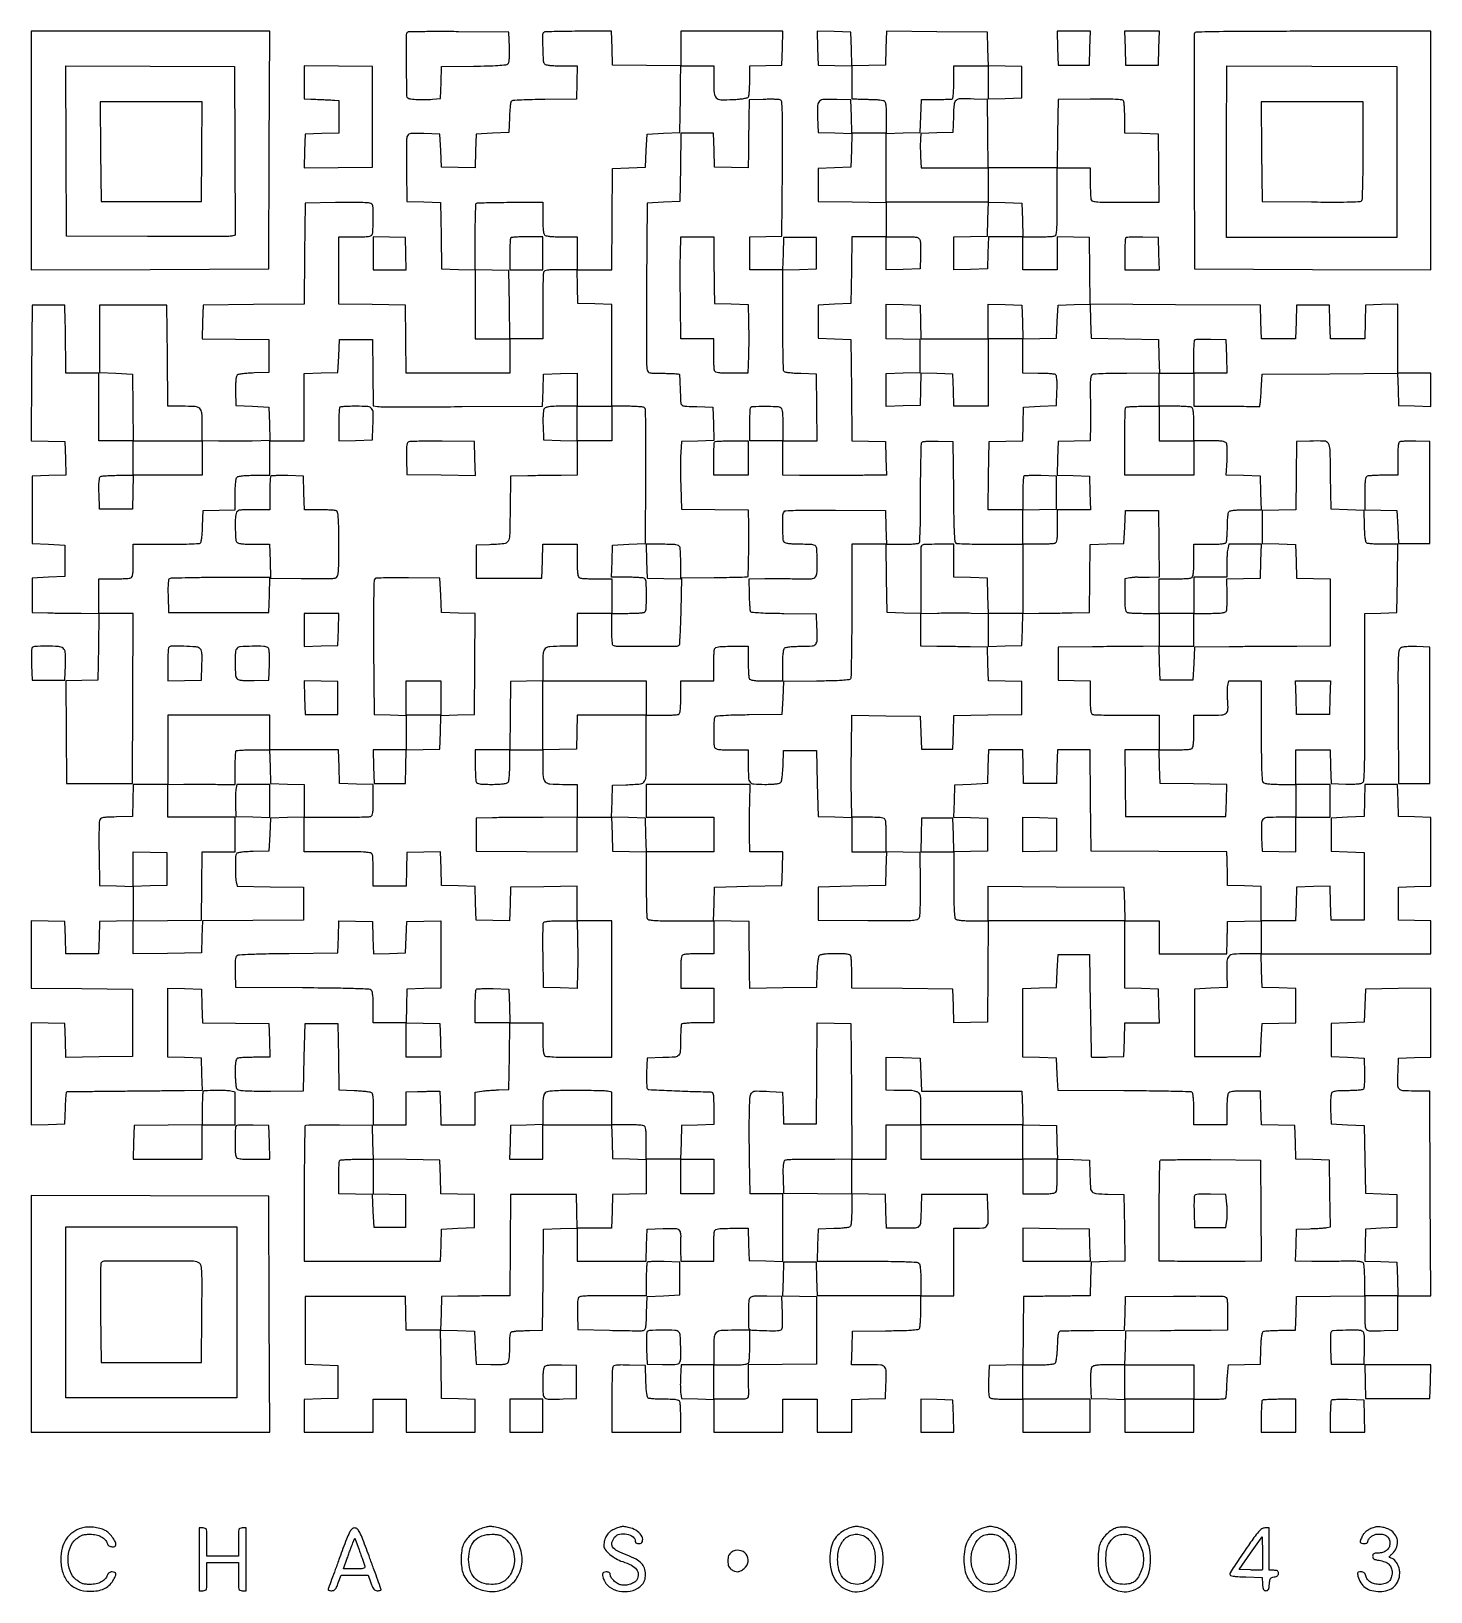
# Model space of a CAD drawing. Extents: x 179 to 1071, y 112 to 1107.
import ezdxf

# ---------------------------------------------------------------- set-up
doc = ezdxf.new("R2010")
doc.units = 0

msp = doc.modelspace()

# ---------------------------------------------------------------- linework, layer by layer
for points in [[(505.666667, 1106.333333, 0.198875), (504.892492, 1104.464691, 0.006657), (505.000141, 1096.291387, 0.006951), (505.329065, 1088.151095, 0.184841), (506.2, 1086.2, 0.151095), (507.201559, 1085.671586, 0.019308), (509.637701, 1085.311014, 0.018432), (512.945271, 1085.074219, 0.008652), (517.233832, 1085), (527.067663, 1085), (526.783832, 1074.325616), (526.5, 1063.651232), (506.259694, 1063.53531, 0.004183), (498.226213, 1063.422081, 0.007162), (491.527524, 1063.175566, 0.003016), (485.949357, 1062.856482, 0.182544), (485.050405, 1062.450405, 0.158637), (484.65489, 1061.673215, 0.009059), (484.280665, 1058.978165, 0.013111), (483.97254, 1055.697118, 0.009199), (483.790711, 1051.990711), (483.5, 1042.5), (473, 1042), (462.5, 1041.5), (462.215829, 1030.716515), (461.931657, 1019.93303), (451.215829, 1020.216515), (440.5, 1020.5), (440, 1031), (439.5, 1041.5), (429.277755, 1041.784677, 0.003551), (422.724702, 1041.920598, 0.049294), (420.368544, 1041.720143, 0.160964), (419.188838, 1041.071722, 0.127702), (418.494044, 1039.784677, 0.054764), (418.280828, 1038.173356, 0.002348), (418.180849, 1032.442999, 0.003993), (418.14843, 1025.63663, 0.002831), (418.216289, 1018), (418.5, 998.5), (429.23021, 998.216369), (439.96042, 997.932738), (440.23021, 976.716369), (440.5, 955.5), (451.25, 955.216168), (462, 954.932337), (462, 932.966168), (462, 911), (473, 911), (484, 911), (484, 900), (484, 889), (451.019502, 889), (418.039005, 889), (417.769502, 910.75), (417.5, 932.5), (396.25, 932.769888), (375, 933.039775), (375, 954.519888), (375, 976), (385.393011, 976, 0.005351), (390.960143, 976.059586, 0.030363), (393.913621, 976.30265, 0.063068), (395.601595, 976.76761, 0.205218), (396.393011, 977.581787, 0.070903), (396.631765, 978.625722, 0.006355), (396.821697, 981.313053, 0.008172), (396.955668, 984.539052, 0.00629), (397, 988.062735, 0.004792), (396.9472, 993.571607, 0.053684), (396.671263, 995.742444, 0.154249), (396.003125, 996.857617, 0.121601), (394.75, 997.514659, 0.054895), (393.159317, 997.724598, 0.002293), (387.432813, 997.821708, 0.003942), (380.634166, 997.85221, 0.002788), (373, 997.783711), (353.5, 997.5), (353.236165, 965.263835), (352.97233, 933.02767), (320.736165, 932.763835), (288.5, 932.5), (288.216371, 921.769986), (287.932742, 911.039971), (309.216371, 910.769986), (330.5, 910.5), (330.5, 900), (330.5, 889.5), (321.054124, 889.209882, 0.009872), (317.344222, 889.022568, 0.013478), (314.012996, 888.697932, 0.010272), (311.278232, 888.29958, 0.132654), (310.348748, 887.874472, 0.165771), (309.775651, 886.938715, 0.029529), (309.440097, 884.884549, 0.022993), (309.270289, 881.903576, 0.008333), (309.294624, 877.66459), (309.5, 868.5), (320, 868), (330.5, 867.5), (330.783193, 856.812989), (331.066386, 846.125978), (319.783193, 845.812989, -0.004045), (314.718417, 845.71349, -0.00255), (308.8035, 845.675316, -0.00256), (302.986655, 845.697217, -0.0047), (298.25, 845.783832), (288, 846.067663), (288, 855.998648, 0.017804), (287.72477, 863.725855, 0.190001), (286.39256, 866.506901, 0.174349), (283.464159, 867.756445, 0.014521), (275.079595, 868), (266.027706, 868), (265.763853, 900.25), (265.5, 932.5), (244, 932.5), (222.5, 932.5), (222.5, 911), (222.5, 889.5), (233, 889), (243.5, 888.5), (243.769888, 867.25), (244.039775, 846), (233.019888, 846), (222, 846), (222, 867.5), (222, 889), (211.5, 889), (201, 889), (200.953106, 900.25, 0.001132), (200.920497, 905.319391, 0.000699), (200.860325, 911.279688, 0.000701), (200.784374, 917.168766, 0.001261), (200.703106, 922), (200.5, 932.5), (190, 932.5), (179.5, 932.5), (179.239403, 889.283939), (178.978806, 846.067878), (189.739403, 845.783939), (200.5, 845.5), (200.783485, 834.784171), (201.06697, 824.068343), (190.283485, 823.784171), (179.5, 823.5), (179.5, 802), (179.5, 780.5), (190, 780), (200.5, 779.5), (200.5, 769.5), (200.5, 759.5), (190, 759), (179.5, 758.5), (179.5, 747.5), (179.5, 736.5), (189.5, 736.298439, 0.001369), (194.138745, 736.217644, 0.000731), (199.87303, 736.141857, 0.000728), (205.727788, 736.081566, 0.001136), (210.769888, 736.048439), (222.039775, 736), (221.769888, 714.75), (221.5, 693.5), (211.236381, 693.214867), (200.972761, 692.929733), (201.236381, 660.214867), (201.5, 627.5), (222.5, 627.5), (243.5, 627.5), (243.744459, 681.75), (243.988919, 736), (232.994459, 736), (222, 736), (222, 747), (222, 758), (231.418213, 758, 0.005951), (235.140776, 758.044305, 0.007831), (238.534475, 758.178303, 0.005915), (241.361889, 758.367894, 0.07203), (242.418213, 758.606989, 0.205218), (243.23239, 759.398405, 0.063068), (243.69735, 761.086379, 0.030363), (243.940414, 764.039857, 0.005351), (244, 769.606989), (244, 780), (264.75, 780.015313, 0.003459), (272.790108, 780.076871, 0.005289), (279.760476, 780.252233, 0.002049), (285.725297, 780.489938, 0.131294), (286.711195, 780.800347, 0.199883), (287.262532, 781.589, 0.01918), (287.684251, 783.944063, 0.019108), (288.012968, 787.199826, 0.00836), (288.211195, 791.535034), (288.5, 801.5), (298.75, 801.784983), (309, 802.069966), (309, 811.834983, -0.00874), (309.074375, 816.089346, -0.018513), (309.311444, 819.377065, -0.019392), (309.672291, 821.800997, -0.150838), (310.2, 822.8, -0.150969), (311.200304, 823.328068, -0.019349), (313.630442, 823.688776, -0.018472), (316.928253, 823.925705, -0.008695), (321.2, 824), (331, 824), (331, 835), (331, 846), (342, 846), (353, 846), (353, 867.466168), (353, 888.932337), (363.75, 889.216168), (374.5, 889.5), (375, 900), (375.5, 910.5), (386, 910.5), (396.5, 910.5), (396.769566, 889.360628), (397.039131, 868.221255), (399.769566, 867.860628, 0.032086), (401.862416, 867.719848, 0.000324), (416.742404, 867.684624, 0.001054), (433.888482, 867.691284, 0.000684), (453.715214, 867.76788), (504.930429, 868.03576), (505.215214, 878.26788), (505.5, 888.5), (516.25, 888.783832), (527, 889.067663), (527, 878.533832), (527, 868), (517.122445, 868, 0.007345), (512.346734, 867.929838, 0.024181), (509.205854, 867.685192, 0.035127), (507.124417, 867.271246, 0.154085), (506.083586, 866.600715, 0.132968), (505.587315, 865.513859, 0.020746), (505.296386, 863.150171, 0.018924), (505.15859, 859.957683, 0.009044), (505.211141, 855.850715), (505.5, 846.5), (516.25, 846.216168), (527, 845.932337), (527, 834.966168), (527, 824), (516.75, 823.927892, 0.00076), (512.032595, 823.887533, 0.000422), (506.279688, 823.82471, 0.000421), (500.455582, 823.751286, 0.000681), (495.5, 823.677892), (484.5, 823.5), (484.230153, 802.264071, -0.003245), (483.90817, 785.492979, -0.12708), (482.89363, 781.944666, -0.241952), (480.309273, 780.307363, -0.015112), (471, 779.75078), (462.5, 779.5), (462.5, 769), (462.5, 758.5), (483.5, 758.5), (504.5, 758.5), (504.783832, 769.25), (505.067663, 780), (516.033832, 780), (527, 780), (527, 769.606989, 0.005351), (527.059586, 764.039857, 0.030363), (527.30265, 761.086379, 0.063068), (527.76761, 759.398405, 0.205218), (528.581787, 758.606989, 0.07203), (529.638111, 758.367894, 0.005915), (532.465525, 758.178303, 0.007831), (535.859224, 758.044305, 0.005951), (539.581787, 758), (549, 758), (549, 747), (549, 736), (538, 736), (527, 736), (527, 725.5), (527, 715), (517.934259, 715, 0.014488), (509.53919, 714.756688, 0.174233), (506.608691, 713.507482, 0.190134), (505.275491, 710.726697, 0.017821), (505, 702.999799), (505, 693.069966), (494.75, 692.784983), (484.5, 692.5), (484.230498, 670.75), (483.960995, 649), (472.980498, 649), (462, 649), (462, 639.581787, 0.005951), (462.044305, 635.859224, 0.007831), (462.178303, 632.465525, 0.005915), (462.367894, 629.638111, 0.07203), (462.606989, 628.581787, 0.195123), (463.357006, 627.779618, 0.068495), (464.894083, 627.309523, 0.033615), (467.550838, 627.062206, 0.006405), (472.406989, 627, 0.009539), (476.37742, 627.075751, 0.019202), (479.500056, 627.315267, 0.020076), (481.822996, 627.678473, 0.148618), (482.8, 628.2, 0.150969), (483.328068, 629.200304, 0.019349), (483.688776, 631.630442, 0.018472), (483.925705, 634.928253, 0.008695), (484, 639.2), (484, 649), (494.5, 649), (505, 649), (505, 639.571429, 0.018171), (505.288536, 631.634514, 0.180091), (506.65262, 628.65262, 0.180091), (509.634514, 627.288536, 0.018171), (517.571429, 627), (527, 627), (527, 616.5), (527, 606), (505.25, 605.953106, 0.000728), (496.152804, 605.920247, 0.000671), (486.804688, 605.860325, 0.000669), (478.473701, 605.78459, 0.002228), (473, 605.703106), (462.5, 605.5), (462.5, 595), (462.5, 584.5), (494.75, 584.236147), (527, 583.972294), (527, 594.986147), (527, 606), (537.966168, 606), (548.932337, 606), (549.216168, 595.25), (549.5, 584.5), (560.25, 584.216168), (571, 583.932337), (571, 563.547956, 0.002775), (571.043995, 555.62203, 0.004131), (571.178303, 548.686837, 0.001846), (571.363378, 542.779199, 0.08304), (571.606989, 541.581787, 0.257256), (572.653901, 540.698559, 0.030951), (575.756048, 540.27619, 0.016256), (581.284365, 540.049786, 0.002106), (593.106989, 540), (614, 540), (614, 529.5), (614, 519), (605.081787, 519, 0.006277), (601.550804, 518.955669, 0.008159), (598.31865, 518.821697, 0.006338), (595.626193, 518.631778, 0.070946), (594.581787, 518.393011, 0.205218), (593.76761, 517.601595, 0.063068), (593.30265, 515.913621, 0.030363), (593.059586, 512.960143, 0.005351), (593, 507.393011), (593, 497), (603.5, 497), (614, 497), (614, 486), (614, 475), (604.059017, 475, 0.00904), (600.206338, 474.930338, 0.013724), (596.863562, 474.717433, 0.008318), (594.119629, 474.420801, 0.227008), (593.523529, 474.03807, 0.114568), (593.287138, 473.33751, 0.006655), (593.096337, 471.070962, 0.00982), (592.956918, 468.3415, 0.007049), (592.904095, 465.28807, -0.010015), (592.708179, 456.855637, -0.17412), (591.684735, 454.351908, -0.192162), (589.336973, 453.19375, -0.012655), (581.650095, 452.78388), (571.5, 452.5), (571.210352, 443.089648, 0.008055), (571.156654, 439.426942, 0.011889), (571.237748, 436.213125, 0.007219), (571.406881, 433.550798, 0.179583), (571.710352, 432.894746, 0.185337), (572.752469, 432.434798, 0.000748), (585.681974, 431.81845, 0.004015), (599.08223, 431.307527, 0.004237), (612.25, 431.022982, -0.239241), (613.1784, 430.536355, -0.113742), (613.707645, 429.255554, -0.037196), (613.949572, 426.60367, -0.004155), (614, 420.534983), (614, 410.069966), (603.75, 409.784983), (593.5, 409.5), (593.216168, 398.75), (592.932337, 388), (581.966168, 388), (571, 388), (571, 398.393011, 0.005351), (570.940414, 403.960143, 0.030363), (570.69735, 406.913621, 0.063068), (570.23239, 408.601595, 0.205218), (569.418213, 409.393011, 0.07203), (568.361889, 409.632106, 0.005915), (565.534475, 409.821697, 0.007831), (562.140776, 409.955695, 0.005951), (558.418213, 410), (549, 410), (549, 420.420545), (549, 430.841089), (546.25, 431.337605, 0.036417), (544.408747, 431.533184, 0.002417), (539.08538, 431.68328, 0.003482), (532.731606, 431.787438, 0.002596), (525.721505, 431.817137, 0.003179), (516.399903, 431.748971, 0.015877), (511.177823, 431.51162, 0.025032), (507.944543, 431.098034, 0.153212), (506.471505, 430.328648, 0.125257), (505.768133, 429.145022, 0.038106), (505.328325, 427.089553, 0.025619), (505.073636, 424.042376, 0.00804), (505, 419.463555), (505, 410.069966), (494.75, 409.784983), (484.5, 409.5), (484.216168, 398.75), (483.932337, 388), (494.466168, 388), (505, 388), (505, 399), (505, 410), (526.966168, 410), (548.932337, 410), (549.216168, 399.25), (549.5, 388.5), (560.25, 388.216168), (571, 387.932337), (571, 377), (571, 366.067663), (560.25, 365.783832), (549.5, 365.5), (549.216168, 354.75), (548.932337, 344), (538, 344), (527.067663, 344), (526.783832, 354.75), (526.5, 365.5), (505.5, 365.5), (484.5, 365.5), (484.236147, 333.25), (483.972294, 301), (472.736147, 300.925726, 0.000756), (467.672098, 300.884594, 0.000467), (461.716243, 300.821651, 0.000468), (455.830288, 300.748444, 0.00084), (451, 300.675726), (440.5, 300.5), (440.216168, 289.75), (439.932337, 279), (429, 279), (418.067663, 279), (417.783832, 289.75), (417.5, 300.5), (385.5, 300.5), (353.5, 300.5), (353.5, 279), (353.5, 257.5), (364, 257), (374.5, 256.5), (374.5, 246), (374.5, 235.5), (363.75, 235.216168), (353, 234.932337), (353, 224.466168), (353, 214), (375, 214), (397, 214), (397, 224.5), (397, 235), (407.5, 235), (418, 235), (418, 224.5), (418, 214), (440, 214), (462, 214), (462, 224.466168), (462, 234.932337), (451.25, 235.216168), (440.5, 235.5), (440.230259, 257.335748), (439.960518, 279.171496), (450.730259, 278.835748), (461.5, 278.5), (462, 268), (462.5, 257.5), (471.850715, 257.211141, 0.009044), (475.957683, 257.15859, 0.018924), (479.150171, 257.296386, 0.020746), (481.513859, 257.587315, 0.132968), (482.600715, 258.083586, 0.151559), (483.265688, 259.104681, 0.036119), (483.681736, 261.113655, 0.025065), (483.9285, 264.120571, 0.007941), (484, 268.622445, -0.007031), (484.062523, 273.068568, -0.025706), (484.286399, 275.877848, -0.037987), (484.652471, 277.62218, -0.308235), (485.25, 278.11535, 0.009119), (485.801517, 278.176405, 0.006205), (486.426562, 278.265064, 0.006254), (487.02778, 278.365684, 0.012489), (487.5, 278.463035, -0.04467), (488.200358, 278.56102, -0.002025), (490.625618, 278.671865, -0.003374), (493.508206, 278.772433, -0.002409), (496.736147, 278.847686), (504.972294, 279), (505.236147, 311.25), (505.5, 343.5), (516.25, 343.783832), (527, 344.067663), (527, 333.533832), (527, 323), (548.965017, 323), (570.930034, 323), (571.215017, 333.25), (571.5, 343.5), (581.722245, 343.784677, -0.003488), (588.334543, 343.922669, -0.050684), (590.662172, 343.718733, -0.165802), (591.830539, 343.053969, -0.120322), (592.534088, 341.720206, -0.014931), (592.746531, 340.752221, -0.015552), (592.897539, 339.786309, -0.015411), (592.976104, 338.945432, -0.063258), (592.943422, 338.435529, 0.043569), (592.876339, 337.788254, 0.002158), (592.850897, 335.645124, 0.003471), (592.849335, 333.095394, 0.002501), (592.881579, 330.25), (593, 323), (603.5, 323), (614, 323), (614, 331.918213, -0.006277), (614.044331, 335.449196, -0.008159), (614.178303, 338.68135, -0.006338), (614.368222, 341.373807, -0.070946), (614.606989, 342.418213, -0.204941), (615.397244, 343.232062, -0.063222), (617.080782, 343.697172, -0.030449), (620.025624, 343.940347, -0.005378), (625.572006, 344), (635.930034, 344), (636.215017, 333.75), (636.5, 323.5), (647.25, 323.216168), (658, 322.932337), (658, 344.466168), (658, 366), (647.56992, 366), (637.13984, 366), (636.81992, 387.75, -0.001889), (636.720363, 396.857852, -0.001729), (636.685706, 406.238002, -0.001728), (636.712662, 414.612139, -0.005663), (636.81227, 420.145327, -0.012188), (637.248322, 428.257475, -0.199889), (638.460453, 430.628106, -0.182464), (641.045584, 431.550148, -0.009869), (649.859204, 431.214292), (657.932828, 430.746918), (658.216414, 420.623459), (658.5, 410.5), (669, 410.5), (679.5, 410.5), (679.763898, 442.783691), (680.027795, 475.067381), (690.763898, 474.783691), (701.5, 474.5), (701.760623, 431.25), (702.021245, 388), (691.260623, 387.93983, -0.000971), (686.414761, 387.92214, -0.000602), (680.723433, 387.919258, -0.000603), (675.104316, 387.929952, -0.001088), (670.5, 387.954293, 0.007949), (666.575575, 387.921194, 0.010999), (663.059082, 387.758164, 0.007766), (660.14769, 387.513451, 0.121161), (659.211769, 387.181818, 0.193052), (658.605124, 386.30958, 0.033427), (658.279649, 384.285813, 0.023561), (658.138626, 381.18984, 0.006865), (658.211769, 376.417355), (658.5, 366.5), (680.25, 366.230498), (702, 365.960995), (701.984687, 356.230498, -0.007324), (701.922788, 352.41485, -0.010189), (701.747767, 349.002545, -0.006982), (701.50489, 346.171767, -0.117173), (701.199653, 345.288805, -0.199883), (700.411, 344.737468, -0.01918), (698.055937, 344.315749, -0.019108), (694.800174, 343.987032, -0.00836), (690.464966, 343.788805), (680.5, 343.5), (680.215017, 333.25), (679.930034, 323), (711.765017, 323, -0.001892), (727.135182, 322.941832, -0.007185), (736.736559, 322.731153, -0.005113), (743.415369, 322.420131, -0.184201), (744.8, 321.8, -0.150969), (745.328068, 320.799696, -0.019349), (745.688776, 318.369558, -0.018472), (745.925705, 315.071747, -0.008695), (746, 310.8), (746, 301), (734.5, 300.961538, -0.000245), (729.334233, 300.946795, -0.000154), (723.29375, 300.934375, -0.000154), (717.348178, 300.925817, -0.000283), (712.5, 300.923077, -0.000286), (707.688117, 300.925827, -0.000162), (701.863063, 300.934375, -0.000162), (695.993739, 300.946791, -0.000267), (691.033832, 300.961538), (680.067663, 301), (679.783832, 311.75), (679.5, 322.5), (669, 322.5), (658.5, 322.5), (658.216515, 311.784171), (657.93303, 301.068343), (668.716515, 300.784171), (679.5, 300.5), (679.5, 279), (679.5, 257.5), (657.690244, 257.230331), (635.880488, 256.960662), (636.006297, 248.230331, -0.001028), (636.049627, 244.722803, -0.001214), (636.075747, 241.403597, -0.00106), (636.085061, 238.600628, -0.007638), (636.066053, 237.25, -0.15749), (635.614629, 235.980962, -0.180944), (634.529323, 235.302638, -0.047129), (632.101853, 235.043371, -0.003053), (625, 235), (614, 235), (614, 246), (614, 257), (624.893011, 257, 0.005003), (630.756842, 257.058671, 0.029178), (633.833669, 257.300233, 0.06089), (635.585285, 257.763049, 0.209079), (636.393011, 258.581787, 0.07203), (636.632106, 259.638111, 0.005915), (636.821697, 262.465525, 0.007831), (636.955695, 265.859224, 0.005951), (637, 269.581787), (637, 279), (627.434259, 279, 0.013421), (618.652839, 278.764238, 0.170843), (615.649476, 277.522304, 0.194265), (614.28305, 274.740087, 0.018196), (614, 266.964816), (614, 257), (603.579004, 257), (593.158008, 257), (592.823005, 249.25, 0.007765), (592.734797, 246.062893, 0.007918), (592.746507, 242.895313, 0.007738), (592.842825, 240.145131, 0.032318), (593.033015, 238.5), (593.578029, 235.5), (603.789014, 235.215017), (614, 234.930034), (614, 224.465017), (614, 214), (636, 214), (658, 214), (658, 224.5), (658, 235), (669, 235), (680, 235), (680, 224.5), (680, 214), (691, 214), (702, 214), (702, 224.466168), (702, 234.932337), (712.75, 235.216168), (723.5, 235.5), (723.795054, 244, 0.009943), (723.9279, 252.967356, 0.180053), (722.931202, 255.604424, 0.2029), (720.496251, 256.789002, 0.013105), (712.447116, 257), (701.932337, 257), (702.216168, 267.75), (702.5, 278.5), (723.409228, 278.698619, 0.002817), (733.806455, 278.855962, 0.012035), (740.00521, 279.13407, 0.012627), (744.063125, 279.517286, 0.225229), (745.143915, 280.198619, 0.115145), (745.470651, 281.13425, 0.007691), (745.731394, 283.981782, 0.01076), (745.918688, 287.420453, 0.007831), (745.984687, 291.25), (746, 301), (756.5, 301), (767, 301), (767, 322.5), (767, 344), (777.480948, 344, 0.01319), (785.50249, 344.211645, 0.203196), (787.933469, 345.397028, 0.179688), (788.928151, 348.034911, 0.009927), (788.795054, 357), (788.5, 365.5), (767.5, 365.5), (746.5, 365.5), (746.24922, 357, -0.00791), (745.830143, 347.758299, -0.169892), (744.78796, 345.277454, -0.200091), (742.47786, 344.185518, -0.011647), (734.51478, 344), (724.067663, 344), (723.783832, 354.75), (723.5, 365.5), (712.75, 365.783832), (702, 366.067663), (702, 377.033832), (702, 388), (713, 388), (724, 388), (724, 399), (724, 410), (735, 410), (746, 410), (746, 399), (746, 388), (778.5, 388), (811, 388), (811, 377), (811, 366), (821.393011, 366, 0.005351), (826.960143, 366.059586, 0.030363), (829.913621, 366.30265, 0.063068), (831.601595, 366.76761, 0.205218), (832.393011, 367.581787, 0.072102), (832.632129, 368.638915, 0.005887), (832.821697, 371.475801, 0.007809), (832.955696, 374.880803, 0.005929), (833, 378.616771), (833, 388.069966), (843.25, 387.784983), (853.5, 387.5), (853.75078, 379, 0.008001), (854.167162, 369.85434, 0.165236), (855.196667, 367.34273, 0.196929), (857.49116, 366.190479, 0.012174), (865.2603, 365.784869), (875.5, 365.5), (875.769789, 344.284032), (876.039577, 323.068065), (865.269789, 322.784032), (854.5, 322.5), (854.216168, 311.75), (853.932337, 301), (843.716168, 300.878498, -0.000018), (839.011865, 300.822715, -0.00001), (833.269749, 300.754941, -0.00001), (827.453221, 300.686515, -0.000016), (822.5, 300.628498), (811.5, 300.5), (811.230591, 278.783635), (810.961183, 257.06727), (800.230591, 256.783635), (789.5, 256.5), (789.211769, 246.582645, 0.006827), (789.138177, 241.804805, 0.023663), (789.278982, 238.717063, 0.033714), (789.604266, 236.705135, 0.19692), (790.211769, 235.847958, 0.115445), (791.139851, 235.524351, 0.007585), (793.985645, 235.266219, 0.010675), (797.421391, 235.080714, 0.007755), (801.25, 235.015313), (811, 235), (811, 224.5), (811, 214), (832.5, 214), (854, 214), (854, 224.5), (854, 235), (832.5, 235), (811, 235), (811, 246), (811, 257), (820.877555, 257, 0.00775), (825.465038, 257.07111, 0.021862), (828.661716, 257.310401, 0.027915), (830.855494, 257.69658, 0.163434), (831.837437, 258.304124, 0.131421), (832.277004, 259.259099, 0.010763), (832.687053, 261.999888, 0.013854), (833.019842, 265.34104, 0.010217), (833.209882, 269.054124, -0.006165), (833.420797, 273.952188, -0.03235), (833.743407, 276.626743, -0.067579), (834.233403, 278.10698, -0.26245), (835, 278.63465, -0.01907), (836.110313, 278.69176, -0.000368), (841.850999, 278.763631, -0.000888), (848.552126, 278.83069, -0.000595), (856.216168, 278.88465), (875.932337, 279), (876.216168, 289.75), (876.5, 300.5), (907, 300.779881, -0.001543), (918.833446, 300.851959, -0.002337), (929.128125, 300.834787, -0.000876), (937.982137, 300.763127, -0.057195), (939.5, 300.573771, -0.168817), (940.592675, 299.868988, -0.121614), (941.191055, 298.534141, -0.040844), (941.448808, 295.905343, -0.004024), (941.5, 289.544095), (941.5, 279.000412), (931, 278.939798, 0.000371), (925.512826, 278.904048, 0.00011), (917.121875, 278.841297, 0.000111), (907.692912, 278.766623, 0.000119), (898.5, 278.689593), (876.5, 278.5), (876.216168, 267.75), (875.932337, 257), (866.088613, 257, 0.007383), (861.331448, 256.929752, 0.02424), (858.199625, 256.684969, 0.035195), (856.123107, 256.270883, 0.153918), (855.083586, 255.600715, 0.132968), (854.587315, 254.513859, 0.020746), (854.296386, 252.150171, 0.018924), (854.15859, 248.957683, 0.009044), (854.211141, 244.850715), (854.5, 235.5), (865.25, 235.216168), (876, 234.932337), (876, 224.466168), (876, 214), (898, 214), (920, 214), (920, 224.5), (920, 235), (929.940983, 235, 0.00746), (933.786464, 235.057378, 0.011518), (937.105837, 235.233054, 0.00599), (939.864695, 235.476159, 0.233445), (940.372299, 235.793375, 0.10677), (940.574085, 236.362294, 0.00702), (940.773561, 238.103455, 0.009921), (940.942349, 240.203897, 0.007236), (941.049745, 242.543375, -0.005029), (941.157143, 245.132315, -0.003738), (941.325846, 247.988754, -0.003778), (941.525526, 250.681363, -0.008533), (941.726907, 252.716215), (942.216955, 256.932429), (952.358477, 257.216215), (962.5, 257.5), (962.788805, 267.464966, -0.00836), (962.987032, 271.800174, -0.019108), (963.315749, 275.055937, -0.01918), (963.737468, 277.411, -0.199883), (964.288805, 278.199653, -0.117134), (965.171517, 278.504879, -0.006997), (967.998336, 278.747767, -0.010202), (971.406013, 278.922787, -0.007334), (975.216168, 278.984687), (984.932337, 279), (985.216168, 289.75), (985.5, 300.5), (1007.25, 300.769502), (1029, 301.039005), (1029, 290.136134, 0.009484), (1029.158851, 281.761892, 0.199329), (1030.182061, 279.539248, 0.189618), (1032.498599, 278.637878, 0.008456), (1041.25, 278.818372), (1050, 279.146947), (1050, 290.073474), (1050, 301), (1060.507242, 301), (1071.014483, 301), (1070.757242, 366.25), (1070.5, 431.5), (1060.704844, 431.5, -0.013476), (1053.2306, 431.701484, -0.207462), (1050.977276, 432.826381, -0.175915), (1050.063646, 435.326274, -0.009205), (1050.204946, 444), (1050.5, 452.5), (1060.75, 452.784983), (1071, 453.069966), (1071, 475.055272), (1071, 497.040577), (1050.25, 496.770288), (1029.5, 496.5), (1029, 486), (1028.5, 475.5), (1018, 475), (1007.5, 474.5), (1007.5, 464), (1007.5, 453.5), (1018, 453), (1028.5, 452.5), (1028.789648, 443.089648, -0.009691), (1028.832347, 439.340226, -0.014937), (1028.709588, 436.099833, -0.011279), (1028.473519, 433.492501, -0.169739), (1028.083692, 432.683692, -0.163598), (1027.296991, 432.292868, -0.010678), (1024.734505, 431.995848, -0.014619), (1021.603509, 431.792655, -0.010339), (1018.080285, 431.740175, 0.008776), (1013.937273, 431.691414, 0.023347), (1010.988235, 431.466838, 0.02981), (1008.943312, 431.089876, 0.160399), (1007.997382, 430.496845, 0.140218), (1007.559312, 429.500147, 0.015443), (1007.296146, 426.993461, 0.016615), (1007.165014, 423.75674, 0.009537), (1007.211141, 419.850715), (1007.5, 410.5), (1018, 410), (1028.5, 409.5), (1029, 388), (1029.5, 366.5), (1039.5, 366), (1049.5, 365.5), (1049.5, 355), (1049.5, 344.5), (1039.5, 344), (1029.5, 343.5), (1029.215407, 333.285365), (1028.930815, 323.07073), (1039.215407, 322.785365), (1049.5, 322.5), (1049.783832, 311.75), (1050.067663, 301), (1039.533832, 301), (1029, 301), (1028.984687, 310.75, 0.007993), (1028.917412, 314.581548, 0.010939), (1028.726302, 318.026457, 0.007917), (1028.45999, 320.877782, 0.114509), (1028.126581, 321.829429, 0.196609), (1027.220955, 322.472579, 0.032607), (1025.067193, 322.829141, 0.022473), (1021.717902, 323.009962, 0.006044), (1016.391893, 322.99349, -0.001772), (1011.475564, 322.936275, -0.001086), (1005.67828, 322.901944, -0.001088), (999.938622, 322.892906, -0.001939), (995.215017, 322.914061), (984.930034, 323), (985.215017, 333.25), (985.5, 343.5), (994, 343.75078, 0.004883), (997.420749, 343.885152, 0.00568), (1000.669884, 344.081597, 0.005082), (1003.412997, 344.30679, 0.033635), (1004.769818, 344.524806), (1007.039636, 345.048052), (1006.769818, 366.274026), (1006.5, 387.5), (995.783492, 387.783492), (985.066984, 388.066984), (984.783492, 398.783492), (984.5, 409.5), (973.783492, 409.783492), (963.066984, 410.066984), (962.783492, 420.783492), (962.5, 431.5), (952.712919, 431.5, 0.00665), (947.739107, 431.433843, 0.028066), (944.767521, 431.187479, 0.048144), (942.919948, 430.74503, 0.170654), (941.978232, 430, 0.109035), (941.605034, 428.965489, 0.009918), (941.304487, 426.223437, 0.012476), (941.090353, 422.902151, 0.009445), (941.015313, 419.25), (941, 410), (930.5, 410), (920, 410), (920, 419.940983, 0.007587), (919.930843, 424.498597, 0.021357), (919.698219, 427.677283, 0.025729), (919.330486, 429.856029, 0.19692), (918.75, 430.690983, 0.138486), (917.676974, 431.021961, 0.000607), (905.529688, 431.298466, 0.002861), (891.690619, 431.517467, 0.001794), (875.5, 431.622945), (833.5, 431.745889), (833, 442.122945), (832.5, 452.5), (821.75, 452.783832), (811, 453.067663), (811, 475), (811, 496.932337), (821.75, 497.216168), (832.5, 497.5), (833, 508), (833.5, 518.5), (843.5, 518.5), (853.5, 518.5), (854.034798, 486, 0.000606), (854.255331, 473.518409, 0.000998), (854.475715, 462.963161, 0.000068), (854.694048, 453.475734, 0.157185), (854.784798, 453.215017, 0.234244), (855.009134, 453.1028, 0.000908), (857.947722, 453.097461, 0.004294), (861.304897, 453.126293, 0.002655), (865.25, 453.215017), (875.5, 453.5), (875.783832, 464.25), (876.067663, 475), (887.067663, 475), (898.067663, 475), (897.783832, 485.75), (897.5, 496.5), (886.75, 496.783832), (876, 497.067663), (876, 518.533832), (876, 540), (887, 540), (898, 540), (898, 529.5), (898, 519), (919.5, 519), (941, 519), (941.153471, 522.75, 0.003032), (941.219104, 524.633143, 0.001098), (941.290215, 527.307812, 0.001088), (941.355269, 530.236536, 0.001296), (941.403471, 533), (941.5, 539.5), (952.25, 539.783832), (963, 540.067663), (963, 529.533832), (963, 519), (953.035184, 519, 0.018611), (945.26998, 518.710857, 0.188547), (942.409772, 517.339238, 0.179199), (941.161278, 514.355436, 0.016511), (941.090885, 506.202346), (941.303145, 497.5), (930.901572, 497), (920.5, 496.5), (920.5, 475), (920.5, 453.5), (941.5, 453.5), (962.5, 453.5), (963, 464), (963.5, 474.5), (974.25, 474.783832), (985, 475.067663), (985, 486), (985, 496.932337), (974.25, 497.216168), (963.5, 497.5), (963.216168, 508.25), (962.932337, 519), (1016.966168, 519), (1071, 519), (1071, 529.465017), (1071, 539.930034), (1060.75, 540.215017), (1050.5, 540.5), (1050.5, 551), (1050.5, 561.5), (1060.75, 561.784983), (1071, 562.069966), (1071, 584), (1071, 605.930034), (1060.75, 606.215017), (1050.5, 606.5), (1050.215017, 616.75), (1049.930034, 627), (1039.5, 627), (1029.069966, 627), (1028.784983, 616.75), (1028.5, 606.5), (1018, 606), (1007.5, 605.5), (1007.5, 595), (1007.5, 584.5), (1018, 584), (1028.5, 583.5), (1028.5, 562), (1028.5, 540.5), (1018, 540.5), (1007.5, 540.5), (1007.215829, 551.283485), (1006.931657, 562.06697), (996.215829, 561.783485), (985.5, 561.5), (985.216168, 550.75), (984.932337, 540), (973.966168, 540), (963, 540), (963, 550.966168), (963, 561.932337), (952.25, 562.216168), (941.5, 562.5), (941.423623, 571, 0.001645), (941.381656, 574.418542, 0.001927), (941.31868, 577.660942, 0.001698), (941.24558, 580.401206, 0.011829), (941.173623, 581.739377), (941, 583.978755), (897.75, 584.239377), (854.5, 584.5), (854.236147, 616.75), (853.972294, 649), (843.519979, 649), (833.067663, 649), (832.783832, 638.25), (832.5, 627.5), (822, 627.5), (811.5, 627.5), (811.216168, 638.25), (810.932337, 649), (800, 649), (789.067663, 649), (788.783832, 638.25), (788.5, 627.5), (778, 627), (767.5, 626.5), (767.215394, 616.284183), (766.930789, 606.068365), (777.715394, 605.784183), (788.5, 605.5), (788.5, 595), (788.5, 584.5), (777.784171, 584.216515), (767.068343, 583.93303), (766.784171, 594.716515), (766.5, 605.5), (756.5, 605.5), (746.5, 605.5), (746.216168, 594.75), (745.932337, 584), (756.466168, 584), (767, 584), (767, 563.2, 0.003169), (767.062069, 553.406919, 0.010454), (767.278846, 546.954487, 0.00933), (767.608073, 542.461896, 0.175156), (768.2, 541.2, 0.151021), (769.200819, 540.67179, 0.019333), (771.633415, 540.311138, 0.018456), (774.935222, 540.074264, 0.008678), (779.213853, 540), (789.027706, 540), (788.763853, 507.75), (788.5, 475.5), (777.784171, 475.216515), (767.068343, 474.93303), (766.784171, 485.716515), (766.5, 496.5), (734.25, 496.763853), (702, 497.027706), (702, 506.432066, 0.005959), (701.955694, 510.149321, 0.007839), (701.821697, 513.538545, 0.005926), (701.632097, 516.362208, 0.072001), (701.393011, 517.418213, 0.195813), (700.640217, 518.221211, 0.068138), (699.093468, 518.690975, 0.033385), (696.417502, 518.937985, 0.006325), (691.515456, 519, 0.008505), (687.246787, 518.927386, 0.022826), (684.218642, 518.685644, 0.029015), (682.121827, 518.29689, 0.160543), (681.162563, 517.695876, 0.131421), (680.722996, 516.740901, 0.010763), (680.312947, 514.000112, 0.013854), (679.980158, 510.65896, 0.010217), (679.790118, 506.945876), (679.5, 497.5), (658.25, 497.230112), (637, 496.960225), (636.881648, 506.730112, -0.000059), (636.826893, 511.29486, -0.000031), (636.75939, 517.00822, -0.00003), (636.690668, 522.885512, -0.000046), (636.631648, 528), (636.5, 539.5), (625.216504, 539.783064), (613.933007, 540.066129), (614.216504, 550.783064), (614.5, 561.5), (636, 562), (657.5, 562.5), (657.783832, 573.25), (658.067663, 584), (647.533832, 584), (637, 584), (636.86685, 594.25, -0.002903), (636.832844, 598.984371, -0.001584), (636.843259, 604.79375, -0.001578), (636.891191, 610.698034, -0.00251), (636.973517, 615.75), (637.213335, 627), (604.106667, 627), (571, 627), (571, 616.5), (571, 606), (592.5, 606), (614, 606), (614, 595), (614, 584), (592.533832, 584), (571.067663, 584), (570.783832, 594.75), (570.5, 605.5), (559.715394, 605.784183), (548.930789, 606.068365), (549.215394, 616.284183), (549.5, 626.5), (558, 626.75078, 0.01508), (567.356495, 627.309578, 0.245296), (569.922633, 628.957661, 0.127215), (570.89242, 632.520888, 0.003164), (571, 649.519052), (571, 671), (580.418213, 671, 0.005951), (584.140776, 671.044305, 0.007831), (587.534475, 671.178303, 0.005915), (590.361889, 671.367894, 0.07203), (591.418213, 671.606989, 0.205218), (592.23239, 672.398405, 0.063068), (592.69735, 674.086379, 0.030363), (592.940414, 677.039857, 0.005351), (593, 682.606989), (593, 693), (603.5, 693), (614, 693), (614, 702.418213, -0.005951), (614.044305, 706.140776, -0.007831), (614.178303, 709.534475, -0.005915), (614.367894, 712.361889, -0.07203), (614.606989, 713.418213, -0.205218), (615.398405, 714.23239, -0.063068), (617.086379, 714.69735, -0.030363), (620.039857, 714.940414, -0.005351), (625.606989, 715), (636, 715), (636, 705.581787, 0.005951), (636.044305, 701.859224, 0.007831), (636.178303, 698.465525, 0.005915), (636.367894, 695.638111, 0.07203), (636.606989, 694.581787, 0.205218), (637.398405, 693.76761, 0.063068), (639.086379, 693.30265, 0.030363), (642.039857, 693.059586, 0.005351), (647.606989, 693), (658, 693), (658, 702.8, -0.008695), (658.074295, 707.071747, -0.018472), (658.311224, 710.369558, -0.019349), (658.671932, 712.799696, -0.150969), (659.2, 713.8, -0.148968), (660.180477, 714.322517, -0.019972), (662.518882, 714.685351, -0.019094), (665.666907, 714.92447, -0.009407), (669.680948, 715, 0.016454), (676.711629, 715.231433, 0.209164), (679.005603, 716.420437, 0.170682), (679.936483, 719.034403, 0.010268), (679.796504, 727.503355), (679.5, 735.5), (658.710784, 735.770408, -0.00292), (648.659168, 735.959864, -0.011467), (642.466117, 736.254992, -0.009877), (638.289593, 736.633177, -0.287442), (637.485018, 737.270408, -0.065869), (637.30117, 738.134632, -0.003355), (637.096148, 741.003205, -0.00531), (636.911061, 744.426212, -0.003821), (636.774234, 748.251141), (636.5, 758.002283), (646.5, 758.145443, -0.003077), (651.026796, 758.182391, -0.001857), (656.391502, 758.173239, -0.00186), (661.721114, 758.124521, -0.003262), (666.130647, 758.039033, 0.008914), (675.527179, 757.963104, 0.154308), (678.407093, 758.904549, 0.220139), (679.723095, 761.228367, 0.020481), (680, 767.9856, 0.006324), (679.955666, 771.490764, 0.008206), (679.821697, 774.701145, 0.006399), (679.631732, 777.375477, 0.070792), (679.393011, 778.418213, 0.195123), (678.642994, 779.220382, 0.068495), (677.105917, 779.690477, 0.033615), (674.449162, 779.937794, 0.006405), (669.593011, 780, -0.009539), (665.62258, 780.075751, -0.019202), (662.499944, 780.315267, -0.020076), (660.177004, 780.678473, -0.148618), (659.2, 781.2, -0.184754), (658.294898, 783.22672, -0.008969), (658.019657, 790.726176, -0.010564), (658.037303, 798.140949, -0.136358), (658.833164, 800.764295, -0.241759), (659.993173, 801.445189, -0.006458), (666.104718, 801.710935, -0.008037), (675.337414, 801.844504, -0.001667), (691.567852, 801.764295), (723.5, 801.5), (723.783832, 790.75), (724.067663, 780), (713.033832, 780), (702, 780), (701.984687, 737.75, -0.001728), (701.922511, 721.464956, -0.002759), (701.744518, 707.549892, -0.00057), (701.506734, 695.324465, -0.137189), (701.188593, 694.270909, -0.228384), (700.178296, 693.64341, -0.009456), (695.820243, 693.259718, -0.01097), (689.461676, 692.960859, -0.003025), (679.453905, 692.770909), (658.5, 692.5), (658, 682), (657.5, 671.5), (636.546095, 671.229091, 0.003025), (626.538324, 671.039141, 0.01097), (620.179757, 670.740282, 0.009456), (615.821704, 670.35659, 0.228384), (614.811407, 669.729091, 0.133694), (614.197438, 667.745172, 0.005909), (614.033821, 660.472534, 0.007667), (614.067043, 653.341673, 0.086821), (614.606989, 650.581787, 0.205218), (615.398405, 649.76761, 0.063068), (617.086379, 649.30265, 0.030363), (620.039857, 649.059586, 0.005351), (625.606989, 649), (636, 649), (636.013655, 640.25, 0.008694), (636.186464, 631.130958, 0.159554), (637.174554, 628.447235, 0.211569), (639.472589, 627.237419, 0.016901), (646.494187, 627, 0.008518), (650.757797, 627.072639, 0.022842), (653.783262, 627.314423, 0.029032), (655.878544, 627.703219, 0.160495), (656.837437, 628.304124, 0.131421), (657.277004, 629.259099, 0.010763), (657.687053, 631.999888, 0.013854), (658.019842, 635.34104, 0.010217), (658.209882, 639.054124), (658.5, 648.5), (669, 648.5), (679.5, 648.5), (680, 627.5), (680.5, 606.5), (691.25, 606.216168), (702, 605.932337), (702, 594.966168), (702, 584), (713.033832, 584), (724.067663, 584), (723.783832, 573.25), (723.5, 562.5), (702, 562), (680.5, 561.5), (680.5, 551), (680.5, 540.5), (712.207329, 540.236011, 0.000973), (732.566979, 540.106114, 0.014249), (739.740701, 540.278754, 0.040828), (743.410903, 540.77415, 0.219324), (744.978556, 541.959932, 0.107365), (745.443119, 543.590928, 0.006792), (745.693549, 548.596386, 0.008557), (745.820525, 555.177632, 0.003973), (745.771227, 563.723921), (745.5, 583.5), (734.75, 583.783832), (724, 584.067663), (724, 593.452044, 0.005972), (723.955693, 597.161644, 0.007852), (723.821697, 600.544413, 0.005942), (723.632085, 603.36267, 0.07196), (723.393011, 604.418213, 0.204723), (722.603667, 605.231804, 0.063344), (720.923602, 605.697032, 0.030517), (717.985525, 605.940294, 0.005398), (712.455395, 606), (702.124768, 606), (701.812384, 617.25, -0.005073), (701.711055, 623.001797, -0.00168), (701.67636, 631.443198, -0.001672), (701.700644, 640.801295, -0.0019), (701.787992, 649.769396), (702.075984, 671.038793), (723.787992, 670.769396), (745.5, 670.5), (746, 660), (746.5, 649.5), (756.5, 649.5), (766.5, 649.5), (766.783635, 660.230591), (767.06727, 670.961183), (788.783635, 671.230591), (810.5, 671.5), (810.5, 682), (810.5, 692.5), (799.783492, 692.783492), (789.066984, 693.066984), (788.783492, 703.783492), (788.5, 714.5), (777.5, 714.652492, 0.000324), (772.54442, 714.717978, 0.0002), (766.720313, 714.788832, 0.000201), (760.967406, 714.8542, 0.000362), (756.25, 714.902492), (746, 715), (746, 725.435662), (746, 735.871323), (756.599893, 736.185662, -0.004692), (761.445953, 736.283863, -0.002696), (767.287974, 736.3159, -0.002693), (773.158517, 736.28481, -0.004492), (778.099893, 736.187616), (789, 735.875232), (789, 725.403784), (789, 714.932337), (799.75, 715.216168), (810.5, 715.5), (810.784983, 725.75), (811.069966, 736), (821.284983, 736.072108, 0.00076), (825.988838, 736.112465, 0.000421), (831.730589, 736.17529, 0.00042), (837.546856, 736.248714, 0.000677), (842.5, 736.322108), (853.5, 736.5), (853.769409, 758.216365), (854.038817, 779.93273), (864.769409, 780.216365), (875.5, 780.5), (876, 791), (876.5, 801.5), (887, 801.5), (897.5, 801.5), (897.769888, 780.25), (898.039775, 759), (891.769888, 758.881517, -0.003303), (889.265743, 758.850745, -0.004055), (886.927102, 758.856426, -0.003382), (884.962889, 758.890418, -0.029079), (884.088333, 758.962479, 0.045642), (883.329926, 758.999773, 0.011884), (882.110708, 758.919369, 0.01198), (880.719961, 758.760729, 0.011978), (879.338333, 758.535649), (876, 757.909374), (876, 747.561676, 0.005385), (876.059673, 742.021421, 0.030475), (876.302881, 739.079129, 0.063268), (876.768035, 737.396901, 0.204858), (877.581787, 736.606989, 0.07203), (878.638111, 736.367894, 0.005915), (881.465525, 736.178303, 0.007831), (884.859224, 736.044305, 0.005951), (888.581787, 736), (898, 736), (898, 725.5), (898, 715), (887.75, 714.940931, 0.000386), (882.365363, 714.905745, 0.000111), (874.048437, 714.843127, 0.000112), (864.674575, 714.76836, 0.00012), (855.5, 714.690931), (833.5, 714.5), (833.5, 704), (833.5, 693.5), (843.75, 693.215017), (854, 692.930034), (854, 682.572006, 0.005378), (854.059653, 677.025624, 0.030449), (854.302828, 674.080782, 0.063222), (854.767938, 672.397244, 0.204941), (855.581787, 671.606989, 0.083055), (856.779435, 671.363369, 0.001841), (862.696775, 671.178303, 0.004125), (869.642891, 671.043995, 0.002771), (877.581787, 671), (898, 671), (898, 660), (898, 649), (886.980112, 649), (875.960225, 649), (876.230112, 627.75), (876.5, 606.5), (908.5, 606.5), (940.5, 606.5), (940.784762, 616.730011), (941.069525, 626.960022), (919.784762, 627.230011), (898.5, 627.5), (898.216168, 638.25), (897.932337, 649), (907.384381, 649, 0.00593), (911.119908, 649.044304, 0.007809), (914.524537, 649.178303, 0.005887), (917.361111, 649.367872, 0.0721), (918.418213, 649.606989, 0.205218), (919.23239, 650.398405, 0.063068), (919.69735, 652.086379, 0.030363), (919.940414, 655.039857, 0.005351), (920, 660.606989), (920, 671), (929.877555, 671, 0.013845), (937.736184, 671.217655, 0.156846), (940.604243, 672.31865, 0.219166), (941.798832, 674.720134, 0.03005), (941.626717, 680.4563, -0.011836), (941.446605, 683.164553, -0.011166), (941.390141, 685.931437, -0.011199), (941.449796, 688.383466, -0.037687), (941.645066, 689.975329), (942.25, 693), (952.625, 693), (963, 693), (963, 661.2, 0.001895), (963.058176, 645.847536, 0.007192), (963.268868, 636.256132, 0.005121), (963.579935, 629.584348, 0.184183), (964.2, 628.2, 0.150969), (965.200304, 627.671932, 0.019349), (967.630442, 627.311224, 0.018472), (970.928253, 627.074295, 0.008695), (975.2, 627), (985, 627), (985, 616.5), (985, 606), (974.519052, 606, 0.01319), (966.49751, 605.788355, 0.203196), (964.066531, 604.602972, 0.179688), (963.071849, 601.965089, 0.009927), (963.204946, 593), (963.5, 584.5), (974.25, 584.216168), (985, 583.932337), (985, 594.966168), (985, 606), (996, 606), (1007, 606), (1007, 616.5), (1007, 627), (996, 627), (985, 627), (985, 638), (985, 649), (995.966168, 649), (1006.932337, 649), (1007.216168, 638.25), (1007.5, 627.5), (1016.850715, 627.211141, 0.008902), (1021.017282, 627.156647, 0.019642), (1024.195874, 627.296607, 0.022525), (1026.520815, 627.596602, 0.130574), (1027.634084, 628.11128, 0.207626), (1028.460308, 629.743317, 0.007171), (1028.787557, 637.032998, 0.007044), (1028.980609, 648.779641, 0.001053), (1028.986251, 672.400138, -0.00014), (1028.958883, 689.651065, -0.00017), (1028.943248, 705.840077, -0.000144), (1028.938637, 719.469184, -0.001166), (1028.952882, 725.715017), (1029, 735.930034), (1039.25, 736.215017), (1049.5, 736.5), (1049.769502, 758.25), (1050.039005, 780), (1040.769502, 780.015313, -0.007682), (1037.13054, 780.077239, -0.010596), (1033.867128, 780.252233, -0.007481), (1031.16344, 780.495474, -0.115873), (1030.288805, 780.800347, -0.199883), (1029.737468, 781.589, -0.01918), (1029.315749, 783.944063, -0.019108), (1028.987032, 787.199826, -0.00836), (1028.788805, 791.535034), (1028.5, 801.5), (1018, 802), (1007.5, 802.5), (1007.230153, 823.735929, 0.003568), (1006.89695, 840.525869, 0.129025), (1005.822906, 844.210822, 0.254171), (1003.138025, 845.793888, 0.017415), (994, 845.795054), (985.5, 845.5), (985.230591, 823.783635), (984.961183, 802.06727), (974.230591, 801.783635), (963.5, 801.5), (963.5, 791), (963.5, 780.5), (974.216508, 780.216508), (984.933016, 779.933016), (985.216508, 769.216508), (985.5, 758.5), (996.25, 758.216168), (1007, 757.932337), (1007, 736.466168), (1007, 715), (985.75, 714.940931, 0.000477), (976.024891, 714.904612, 0.000273), (964.279688, 714.843127, 0.000272), (952.463259, 714.768387, 0.000452), (942.5, 714.690931), (920.5, 714.5), (920, 704), (919.5, 693.5), (909, 693.5), (898.5, 693.5), (898.216168, 704.25), (897.932337, 715), (908.966168, 715), (920, 715), (920, 725.5), (920, 736), (929.940983, 736, 0.00757), (934.501128, 736.069048, 0.021401), (937.676683, 736.301519, 0.025823), (939.850705, 736.669124, 0.198327), (940.68055, 737.25, 0.121326), (940.987998, 738.15634, 0.007648), (941.187244, 740.987069, 0.0109), (941.30063, 744.403511, 0.007863), (941.284047, 748.216619), (941.088959, 757.933239), (951.79448, 758.216619), (962.5, 758.5), (962.783832, 769.25), (963.067663, 780), (952.658832, 780), (942.25, 780), (941.625, 776.875, 0.027225), (941.383311, 775.195923, 0.007268), (941.183594, 772.501563, 0.007345), (941.045906, 769.427736, 0.007518), (941, 766.375), (941, 759), (930.5, 759), (920, 759), (920, 747.5), (920, 736), (909, 736), (898, 736), (898, 747), (898, 758), (907.418213, 758, 0.005951), (911.140776, 758.044305, 0.007831), (914.534475, 758.178303, 0.005915), (917.361889, 758.367894, 0.07203), (918.418213, 758.606989, 0.205218), (919.23239, 759.398405, 0.063068), (919.69735, 761.086379, 0.030363), (919.940414, 764.039857, 0.005351), (920, 769.606989), (920, 780), (929.940983, 780, 0.007897), (934.349427, 780.069629, 0.019718), (937.561978, 780.298161, 0.020882), (939.83914, 780.647463, 0.208771), (940.613464, 781.183589, 0.110432), (940.905635, 782.026661, 0.007711), (941.152856, 784.535882, 0.010638), (941.339481, 787.566057, 0.007797), (941.422481, 790.933589, -0.008622), (941.511167, 794.305858, -0.011633), (941.714878, 797.350804, -0.008782), (941.986687, 799.866436, -0.11278), (942.309017, 800.75, -0.197088), (943.145003, 801.330803, -0.025658), (945.329597, 801.698395, -0.021303), (948.51784, 801.93091, -0.00755), (953.092849, 802), (963.067663, 802), (962.783832, 812.75), (962.5, 823.5), (951.615583, 823.785195), (940.731166, 824.07039), (941.220176, 833.419331, 0.009744), (941.341422, 837.117779, 0.012785), (941.299906, 840.49668, 0.010321), (941.136163, 843.292694, 0.108186), (940.804903, 844.384135, 0.168957), (939.874994, 845.209385, 0.060902), (938.146583, 845.686682, 0.030987), (935.238621, 845.936875, 0.005968), (929.95031, 846), (920, 846), (920, 856.393011, 0.005351), (919.940414, 861.960143, 0.030363), (919.69735, 864.913621, 0.063068), (919.23239, 866.601595, 0.205218), (918.418213, 867.393011, 0.07203), (917.361889, 867.632106, 0.005915), (914.534475, 867.821697, 0.007831), (911.140776, 867.955695, 0.005951), (907.418213, 868), (898, 868), (898, 878.5), (898, 889), (909, 889), (920, 889), (920, 878.5), (920, 868), (940.5, 868, -0.00114), (948.412252, 867.981956, -0.001801), (955.198437, 867.926563, -0.000411), (961.149016, 867.851666, -0.077239), (961.75, 867.75, 0.467395), (962.064895, 867.944235, 0.005574), (962.426563, 870.657812, 0.011648), (962.754461, 873.991074, 0.006794), (963, 878), (963.5, 888.5), (1006.7149, 888.760596), (1049.9298, 889.021193), (1050.2149, 878.760596), (1050.5, 868.5), (1060.75, 868.215017), (1071, 867.930034), (1071, 878.465017), (1071, 889), (1060.5, 889), (1050, 889), (1050, 911.034983), (1050, 933.069966), (1039.75, 932.784983), (1029.5, 932.5), (1029.216168, 921.75), (1028.932337, 911), (1018, 911), (1007.067663, 911), (1006.783832, 921.75), (1006.5, 932.5), (996, 932.5), (985.5, 932.5), (985.216168, 921.75), (984.932337, 911), (974, 911), (963.067663, 911), (962.783832, 921.75), (962.5, 932.5), (908.269863, 932.758603), (854.039725, 933.017206), (853.769863, 954.258603), (853.5, 975.5), (843.25, 975.784983), (833, 976.069966), (833, 965.534983), (833, 955), (822, 955), (811, 955), (811, 965.5), (811, 976), (820.418213, 976, 0.005951), (824.140776, 976.044305, 0.007831), (827.534475, 976.178303, 0.005915), (830.361889, 976.367894, 0.07203), (831.418213, 976.606989, 0.258697), (832.303854, 977.662537, 0.030015), (832.724422, 980.835307, 0.015901), (832.950434, 986.485827, 0.002045), (833, 998.606989), (833, 1020), (843.5, 1020), (854, 1020), (854, 1010.581787, 0.005951), (854.044305, 1006.859224, 0.007831), (854.178303, 1003.465525, 0.005915), (854.367894, 1000.638111, 0.07203), (854.606989, 999.581787, 0.258752), (855.662869, 998.696053, 0.029979), (858.838399, 998.275555, 0.015887), (864.493684, 998.049558, 0.002042), (876.626491, 998), (898.039005, 998), (897.769502, 1019.75), (897.5, 1041.5), (886.75, 1041.783832), (876, 1042.067663), (875.984687, 1051.783832, 0.007271), (875.923283, 1055.593211, 0.010129), (875.749748, 1058.998458, 0.006909), (875.509022, 1061.823983, 0.11739), (875.206399, 1062.70028, 0.233477), (874.213263, 1063.30349, 0.010009), (870.012435, 1063.585681, 0.011225), (863.830447, 1063.737849, 0.002986), (853.971712, 1063.70028), (833.5, 1063.5), (833.230498, 1041.75), (832.960995, 1020), (811, 1020), (789.039005, 1020), (788.769502, 1041.75), (788.5, 1063.5), (780, 1063.795054, 0.010012), (771.13313, 1063.925177, 0.174565), (768.466432, 1062.948742, 0.200378), (767.218122, 1060.54295, 0.013827), (766.784869, 1052.7397), (766.5, 1042.5), (756.308318, 1042.215661), (746.116636, 1041.931322), (745.808318, 1038.215661, 0.016016), (745.71114, 1036.302798, 0.005154), (745.687213, 1033.461788, 0.005135), (745.725671, 1030.298208, 0.005731), (745.829004, 1027.25), (746.158008, 1020), (767.579004, 1020), (789, 1020), (789, 1009), (789, 998), (756.5, 998), (724, 998), (724, 1019.966168), (724, 1041.932337), (734.75, 1042.216168), (745.5, 1042.5), (746, 1053), (746.5, 1063.5), (755.5, 1063.569542, 0.001758), (759.038543, 1063.609324, 0.002407), (762.223438, 1063.671665, 0.001558), (764.898048, 1063.745238, 0.028197), (765.75, 1063.819542, 0.304753), (766.355233, 1064.36665, 0.031927), (766.715941, 1066.345083, 0.022969), (766.93825, 1069.489712, 0.006162), (767, 1074.5), (767, 1085), (778, 1085), (789, 1085), (789, 1074.466168), (789, 1063.932337), (799.75, 1064.216168), (810.5, 1064.5), (810.5, 1074.5), (810.5, 1084.5), (799.783492, 1084.783492), (789.066984, 1085.066984), (788.783492, 1095.783492), (788.5, 1106.5), (756.283972, 1106.763808), (724.067944, 1107.027617), (723.783972, 1096.263808), (723.5, 1085.5), (712.784171, 1085.216515), (702.068343, 1084.93303), (701.784171, 1095.716515), (701.5, 1106.5), (690.715822, 1106.784178), (679.931643, 1107.068357), (680.215822, 1096.284178), (680.5, 1085.5), (691.25, 1085.216168), (702, 1084.932337), (702, 1074.466168), (702, 1064), (705.25, 1063.870082, 0.00221), (706.931542, 1063.810307, 0.00069), (709.454687, 1063.735263, 0.000689), (712.273084, 1063.659219, 0.000761), (715, 1063.593561, -0.010678), (717.580485, 1063.480189, -0.013514), (719.957813, 1063.260164, -0.011577), (721.92215, 1062.978402, -0.098743), (722.75, 1062.664462, -0.20052), (723.331477, 1061.842496, -0.02597), (723.698886, 1059.675767, -0.021469), (723.931119, 1056.505043, -0.007546), (724, 1051.940983), (724, 1042), (713.033832, 1042), (702.067663, 1042), (701.783832, 1052.660384), (701.5, 1063.320768), (692.53042, 1063.578052, 0.014164), (684.293366, 1063.580931, 0.181464), (681.485091, 1062.436419, 0.198652), (680.255886, 1059.774339, 0.017458), (680.214442, 1052.195786), (680.5, 1042.5), (691.283485, 1042.215829), (702.06697, 1041.931657), (701.783485, 1031.215829), (701.5, 1020.5), (691, 1020), (680.5, 1019.5), (680.5, 1009), (680.5, 998.5), (702.25, 998.230498), (724, 997.960995), (724, 986.980498), (724, 976), (713.019888, 976), (702.039775, 976), (701.769888, 954.75), (701.5, 933.5), (691, 933), (680.5, 932.5), (680.5, 922), (680.5, 911.5), (691, 911), (701.5, 910.5), (701.763809, 878.283692), (702.027617, 846.067383), (712.763809, 845.783692), (723.5, 845.5), (723.783832, 834.75), (724.067663, 824), (713.783832, 823.982071, 0.000327), (708.985954, 823.970566, 0.00017), (702.995876, 823.950244, 0.000169), (696.843147, 823.925202, 0.000257), (691.5, 823.898901, -0.000951), (686.124085, 823.879899, -0.000605), (679.867188, 823.877256, -0.000608), (673.72889, 823.889555, -0.001129), (668.75, 823.91683), (658, 824), (658, 835), (658, 846), (669.019888, 846), (680.039775, 846), (679.769888, 867.25), (679.5, 888.5), (669.535034, 888.788805, -0.00836), (665.199826, 888.987032, -0.019108), (661.944063, 889.315749, -0.01918), (659.589, 889.737468, -0.199883), (658.800347, 890.288805, -0.13544), (658.487784, 891.310528, -0.00095), (658.252233, 900.460836, -0.003571), (658.076749, 910.971404, -0.002267), (658.015313, 923.216168), (658, 954.932337), (668.75, 955.216168), (679.5, 955.5), (679.5, 965.5), (679.5, 975.5), (669, 975.5), (658.5, 975.5), (658.215017, 965.25), (657.930034, 955), (647.465017, 955), (637, 955), (637, 965.465017), (637, 975.930034), (647.25, 976.215017), (657.5, 976.5), (657.76057, 1019.679258, 0.000762), (657.880834, 1046.338333, 0.009325), (657.721228, 1056.528921, 0.016901), (657.342873, 1062.075535, 0.303848), (656.26057, 1063.38189, 0.061719), (655.128417, 1063.571193, 0.006137), (652.373417, 1063.654192, 0.007654), (649.075251, 1063.662556, 0.006007), (645.5, 1063.573924), (636.5, 1063.242582), (636.365355, 1051.371291, -0.00003), (636.305397, 1046.112996, -0.00002), (636.236376, 1040.113191, -0.000021), (636.169154, 1034.310981, -0.000041), (636.115355, 1029.716168), (636, 1019.932337), (625.25, 1020.216168), (614.5, 1020.5), (614.216168, 1031.25), (613.932337, 1042), (603.485671, 1042), (593.039005, 1042), (592.769502, 1020.25), (592.5, 998.5), (582, 998), (571.5, 997.5), (571.223161, 945.5, 0.001003), (571.156476, 925.405788, 0.001568), (571.187999, 908.114062, 0.000408), (571.275188, 893.015605, 0.057922), (571.492213, 891.25, 0.132017), (572.182059, 889.988847, 0.150413), (573.380108, 889.320031, 0.048704), (575.756075, 889.04982, 0.003977), (582.019052, 889, -0.007041), (585.854138, 888.94599, -0.011491), (589.10281, 888.779688, -0.005242), (591.798071, 888.551092, -0.342364), (592.118173, 888.25, -0.026987), (592.238145, 887.08155, -0.000402), (592.56522, 880.208539, -0.001094), (592.851947, 873.778066, -0.005922), (592.958613, 870.284983, 0.15661), (593.384357, 869.039501, 0.174854), (594.43863, 868.341953, 0.049052), (596.776558, 868.011817, 0.003615), (603.25, 867.784983), (613.5, 867.5), (613.783473, 856.785353), (614.066946, 846.070705), (603.783473, 845.785353), (593.5, 845.5), (593, 838.5, 0.013698), (592.839618, 834.850113, 0.00413), (592.79375, 829.296875, 0.004135), (592.845288, 823.064805, 0.004482), (593, 817), (593.5, 802.5), (614.75, 802.230112), (636, 801.960225), (636.136688, 791.730112, -0.004835), (636.173617, 781.722586, -0.003751), (636.026745, 770.830305, -0.000624), (635.784869, 759.953593, -0.184492), (635.452682, 759.141682, -0.200733), (635.122968, 758.993905, -0.000378), (629.10294, 758.847001, -0.002607), (622.310274, 758.721803, -0.001602), (614.308349, 758.641682), (593.5, 758.5), (593, 737.330803, -0.002702), (592.763142, 729.170761, -0.004305), (592.462847, 722.196773, -0.001072), (592.135805, 716.122349, -0.184939), (591.873521, 715.537658, -0.197553), (590.474888, 714.957355, -0.000632), (571.113953, 714.919729, -0.000841), (551.982481, 714.938885, -0.1386), (549.985142, 715.509183, -0.226114), (549.593422, 716.117006, -0.008654), (549.289385, 718.859348, -0.014021), (549.071356, 722.205345, -0.009257), (549, 726.059017), (549, 736), (558.418213, 736, 0.005951), (562.140776, 736.044305, 0.007831), (565.534475, 736.178303, 0.005915), (568.361889, 736.367894, 0.07203), (569.418213, 736.606989, 0.294833), (570.920436, 738.663138, 0.014388), (571.174786, 747.5, 0.014388), (570.920436, 756.336862, 0.294833), (569.418213, 758.393011, 0.072102), (568.361085, 758.632129, 0.005887), (565.524199, 758.821697, 0.007809), (562.119197, 758.955696, 0.005929), (558.383229, 759), (548.930034, 759), (549.215017, 769.25), (549.5, 779.5), (560, 780), (570.5, 780.5), (570.760878, 823.43426, 0.001204), (570.841447, 845.396077, 0.006031), (570.708585, 857.697575, 0.003831), (570.456342, 865.959003, 0.246568), (569.760878, 867.168947, 0.116073), (568.848587, 867.48604, 0.007364), (566.00632, 867.738747, 0.010498), (562.57666, 867.920531, 0.007597), (558.75, 867.984687), (549, 868), (549, 900.466168), (549, 932.932337), (538.25, 933.216168), (527.5, 933.5), (527.216168, 944.25), (526.932337, 955), (537.952315, 955), (548.972294, 955), (549.236147, 987.25), (549.5, 1019.5), (560, 1020), (570.5, 1020.5), (571, 1031), (571.5, 1041.5), (582, 1042), (592.5, 1042.5), (592.652492, 1053.5, 0.000324), (592.717978, 1058.45558, 0.0002), (592.788832, 1064.279687, 0.000201), (592.8542, 1070.032594, 0.000362), (592.902492, 1074.75), (593, 1085), (603.5, 1085), (614, 1085), (614, 1075.571429, 0.017153), (614.274666, 1067.56721, 0.182957), (615.609875, 1064.659806, 0.190438), (618.508868, 1063.427293, 0.018832), (626.221967, 1063.52008, 0.009578), (630.172757, 1063.792497, 0.020749), (633.19074, 1064.185495, 0.021611), (635.380678, 1064.661879, 0.189152), (636.167892, 1065.237414, 0.114468), (636.48495, 1066.140418, 0.007981), (636.738437, 1068.836027, 0.010994), (636.920419, 1072.093271, 0.008041), (636.984687, 1075.715017), (637, 1084.930034), (647.25, 1085.215017), (657.5, 1085.5), (657.783832, 1096.25), (658.067663, 1107), (625.533832, 1107), (593, 1107), (593, 1095.980498), (593, 1084.960995), (571.25, 1085.230498), (549.5, 1085.5), (549.216168, 1096.25), (548.932337, 1107), (527.632835, 1107, 0.002928), (519.419844, 1106.951908, 0.004657), (512.394229, 1106.804167, 0.001225), (506.288613, 1106.603887, 0.189769)], [(418.680282, 1106.346949, 0.199622), (417.905053, 1104.468134, 0.001176), (418.002566, 1085.271116, 0.000994), (418.184722, 1065.932747, 0.256891), (418.991206, 1064.505435, 0.113294), (420.857064, 1063.870606, 0.013224), (425.277517, 1063.534551, 0.016671), (430.200889, 1063.455318, 0.021479), (434.716493, 1063.727483), (439.932987, 1064.267487), (440.216493, 1074.383743), (440.5, 1084.5), (460.92315, 1084.771257, 0.003711), (469.879314, 1084.956706, 0.009025), (476.479653, 1085.261688, 0.006436), (481.427025, 1085.643865, 0.15184), (482.707541, 1086.172244, 0.157509), (483.352496, 1087.188229, 0.038302), (483.705996, 1089.169056, 0.025232), (483.856144, 1092.194891, 0.007186), (483.784391, 1096.900987), (483.5, 1106.5), (451.430282, 1106.763615, 0.002002), (439.086578, 1106.815665, 0.003234), (428.581211, 1106.749961, 0.00059), (419.328827, 1106.621332, 0.194996)], [(920.460009, 1105.75, 0.090591), (920.266358, 1104.709509, 0.000109), (920.198937, 1082.982812, 0.000984), (920.176611, 1058.652573, 0.000605), (920.241394, 1030), (920.5, 955.5), (995.75, 955.243674), (1071, 954.987348), (1071, 1030.993674), (1071, 1107), (995.968615, 1107, 0.000668), (957.448289, 1106.948566, 0.003471), (936.19131, 1106.744245, 0.001205), (921.475143, 1106.465155, 0.305157)], [(308.758677, 1030.77123), (309.017354, 977.04246), (306.758677, 976.494347, -0.057902), (304.987826, 976.276519, -0.000418), (290.035361, 976.188577, -0.001589), (272.903102, 976.156579, -0.001017), (253, 976.223117), (201.5, 976.5), (201.241383, 1030.758691), (200.982767, 1085.017383), (254.741383, 1084.758691), (308.5, 1084.5)], [(353, 1074.519502), (353, 1064), (357.25, 1063.788296, 0.001158), (359.167431, 1063.697233, 0.000711), (361.426562, 1063.598404, 0.000713), (363.661971, 1063.50699, 0.001274), (365.5, 1063.439142, -0.001185), (367.232676, 1063.375491, -0.000899), (369.132812, 1063.297757, -0.000908), (370.915713, 1063.218363, -0.00212), (372.25, 1063.150846), (375, 1063), (375, 1052.533832), (375, 1042.067663), (364.25, 1041.783832), (353.5, 1041.5), (353.215969, 1030.730403), (352.931939, 1019.960806), (374.715969, 1020.230403), (396.5, 1020.5), (396.5, 1052.5), (396.5, 1084.5), (374.75, 1084.769502), (353, 1085.039005)], [(1049.5, 1030), (1049.5, 975.5), (995.211905, 975.5), (940.92381, 975.5), (940.942857, 1025.75, -0.000032), (940.951538, 1045.331386, -0.000047), (940.961905, 1062.563467, -0.000022), (940.972765, 1077.239555, -0.00086), (940.980952, 1080.508612), (941, 1085.017225), (995.25, 1084.758612), (1049.5, 1084.5)], [(963.235953, 1030.25), (963.5, 998.5), (994.93202, 998.235498, 0.001697), (1010.901959, 998.155315, 0.00816), (1019.995146, 998.288929, 0.006635), (1026.009704, 998.555446, 0.241447), (1027.166708, 999.235498, 0.134731), (1027.492293, 1000.296498, 0.001088), (1027.738089, 1009.161365, 0.003824), (1027.920853, 1019.372002, 0.002438), (1027.984687, 1031.25), (1028, 1062), (995.485953, 1062), (962.971906, 1062)], [(505, 988.2, 0.008695), (505.074295, 983.928253, 0.018472), (505.311224, 980.630442, 0.019349), (505.671932, 978.200304, 0.150969), (506.2, 977.2, 0.150969), (507.200304, 976.671932, 0.019349), (509.630442, 976.311224, 0.018472), (512.928253, 976.074295, 0.008695), (517.2, 976), (527, 976), (527, 965.5), (527, 955), (516.606989, 955, 0.005351), (511.039857, 954.940414, 0.030363), (508.086379, 954.69735, 0.063068), (506.398405, 954.23239, 0.205218), (505.606989, 953.418213, 0.083055), (505.363369, 952.220565, 0.001841), (505.178303, 946.303225, 0.004125), (505.043995, 939.357109, 0.002771), (505, 931.418213), (505, 911), (494.519502, 911), (484.039005, 911), (483.769502, 932.75), (483.5, 954.5), (472.75, 954.783832), (462, 955.067663), (462, 975.867165, -0.002998), (462.048097, 983.888437, -0.004764), (462.195833, 990.752646, -0.001281), (462.396208, 996.712394, -0.189529), (462.666667, 997.333333, -0.189545), (463.287675, 997.603799, -0.001277), (469.257292, 997.804167, -0.004756), (476.132422, 997.951903, -0.002993), (484.166667, 998), (505, 998)], [(484.666667, 975.333333, 0.177413), (484.400114, 974.758552, 0.004912), (484.195833, 971.973958, 0.009526), (484.048294, 968.649913, 0.006327), (484, 964.833333), (484, 955), (494.5, 955), (505, 955), (505, 965.5), (505, 976), (495.166667, 976, 0.006327), (491.350087, 975.951706, 0.009526), (488.026042, 975.804167, 0.004912), (485.241448, 975.599886, 0.177413)], [(614.074274, 965.25, 0.00076), (614.115378, 960.373532, 0.000454), (614.178349, 954.573437, 0.000454), (614.251555, 948.797094, 0.000788), (614.324274, 944), (614.5, 933.5), (625.186317, 933.216814), (635.872635, 932.933629), (636.186317, 922.216814, -0.004836), (636.282622, 917.301595, -0.002734), (636.30914, 911.343377, -0.002729), (636.270222, 905.334516, -0.004482), (636.163947, 900.25), (635.827894, 889), (625.520936, 889, -0.005416), (620.004844, 889.059753, -0.030576), (617.07261, 889.30309, -0.063448), (615.395544, 889.768419, -0.204534), (614.606989, 890.581787, -0.07203), (614.367894, 891.638111, -0.005915), (614.178303, 894.465525, -0.007831), (614.044305, 897.859224, -0.005951), (614, 901.581787), (614, 911), (603.56992, 911), (593.13984, 911), (592.81992, 932.75, -0.001901), (592.720512, 941.865523, -0.001733), (592.686313, 951.26875, -0.001732), (592.713991, 959.674137, -0.005619), (592.814338, 965.25), (593.128677, 976), (603.564338, 976), (614, 976)], [(745.527452, 973.746645, -0.047213), (745.730902, 972.414471, -0.007738), (745.839778, 969.806198, -0.008456), (745.868543, 966.723436, -0.00737), (745.796504, 963.496645), (745.5, 955.5), (734.75, 955.216168), (724, 954.932337), (724, 965.466168), (724, 976), (734.480948, 976, -0.003696), (741.090691, 975.951146, -0.046645), (743.565956, 975.682761, -0.147279), (744.810178, 975.013211, -0.135509)], [(876.699448, 975.366114, 0.176241), (876.420111, 974.767337, 0.005323), (876.205463, 971.983588, 0.009942), (876.050687, 968.652202, 0.006636), (876, 964.833333), (876, 955), (887.034983, 955), (898.069966, 955), (897.784983, 965.25), (897.5, 975.5), (887.449448, 975.782781, 0.006672), (883.547259, 975.840477, 0.010046), (880.145783, 975.777033, 0.005301), (877.300668, 975.636532, 0.183378)], [(745.783832, 921.75), (746.067663, 911), (767.533832, 911), (789, 911), (789, 922.033832), (789, 933.067663), (799.75, 932.783832), (810.5, 932.5), (810.784171, 921.716515), (811.068343, 910.93303), (821.784171, 911.216515), (832.5, 911.5), (833, 922), (833.5, 932.5), (843.715817, 932.784606), (853.931635, 933.069211), (854.215817, 922.284606), (854.5, 911.5), (876, 911), (897.5, 910.5), (897.783832, 899.75), (898.067663, 889), (877.283832, 888.984687, 0.003785), (869.222368, 888.917721, 0.00574), (862.214169, 888.725955, 0.002404), (856.241271, 888.465114, 0.129859), (855.16866, 888.125399, 0.193848), (854.528526, 887.23413, 0.034234), (854.170161, 885.164647, 0.023412), (853.989526, 881.954413, 0.006434), (854.007107, 876.890712, -0.001943), (854.065864, 872.172656, -0.001155), (854.101038, 866.55161, -0.001156), (854.110206, 860.947247, -0.001996), (854.088447, 856.284983), (854, 846.069966), (843.75, 845.784983), (833.5, 845.5), (833.216527, 834.785353), (832.933054, 824.070705), (843.216527, 823.785353), (853.5, 823.5), (853.783832, 812.75), (854.067663, 802), (843.533832, 802), (833, 802), (833, 791.606989, -0.005351), (832.940414, 786.039857, -0.030363), (832.69735, 783.086379, -0.063068), (832.23239, 781.398405, -0.205218), (831.418213, 780.606989, -0.07203), (830.361889, 780.367894, -0.005915), (827.534475, 780.178303, -0.007831), (824.140776, 780.044305, -0.005951), (820.418213, 780), (811, 780), (811, 758), (811, 736), (800.032751, 736), (789.065502, 736), (788.782751, 747.25), (788.5, 758.5), (777.75, 758.783832), (767, 759.067663), (767, 769.533832), (767, 780), (756.5, 780, 0.003245), (749.739893, 779.956124, 0.049382), (747.415738, 779.695515, 0.186914), (746.380484, 779.017381, 0.152227), (745.961632, 777.75, 0.004508), (745.948943, 776.170765, 0.000175), (745.956697, 770.349326, 0.000312), (745.972595, 763.458911, 0.00022), (745.99871, 755.715792), (746.074157, 735.931584), (735.287078, 736.215792), (724.5, 736.5), (724.230498, 758.25), (723.960995, 780), (733.730498, 780.015313, 0.00719), (737.559806, 780.076386, 0.010036), (740.980675, 780.248944, 0.006796), (743.820116, 780.488203, 0.117702), (744.693076, 780.789149, 0.241684), (745.317121, 781.853699, 0.004747), (745.619438, 788.357914, 0.00741), (745.82636, 797.705563, 0.001872), (745.880618, 812.911378, -0.002675), (745.943326, 825.030966, -0.004314), (746.140996, 835.350723, -0.001058), (746.409472, 844.328139, -0.190605), (746.77719, 845.17719, -0.174349), (747.511623, 845.5231, -0.008906), (750.178593, 845.729218, -0.013328), (753.418679, 845.835095, -0.009195), (757.089648, 845.789648), (766.5, 845.5), (766.764319, 813.550168, 0.001801), (766.951049, 797.825648, 0.007584), (767.240223, 788.391795, 0.005213), (767.603904, 781.931525, 0.241072), (768.264319, 780.82923, 0.129253), (769.265852, 780.518518, 0.002076), (775.232331, 780.282183, 0.005292), (782.208182, 780.108768, 0.003467), (790.25, 780.049768), (811, 780.041411), (811, 791.020705), (811, 802), (799.980498, 802), (788.960995, 802), (789.230498, 823.75), (789.5, 845.5), (800.216508, 845.783492), (810.933016, 846.066984), (811.216508, 856.783492), (811.5, 867.5), (822, 868), (832.5, 868.5), (832.789728, 877.91643, 0.007315), (832.862613, 882.434881, 0.024729), (832.721172, 885.382446, 0.035484), (832.393714, 887.309292, 0.193917), (831.789728, 888.151117, 0.115411), (830.860786, 888.475079, 0.007597), (828.014795, 888.733509, 0.010685), (824.578716, 888.919218, 0.007764), (820.75, 888.984687), (811, 889), (811, 900), (811, 911), (800, 911), (789, 911), (789, 889.5), (789, 868), (778.034983, 868), (767.069966, 868), (766.784983, 878.25), (766.5, 888.5), (756.285365, 888.784593), (746.07073, 889.069185), (745.785365, 878.784593), (745.5, 868.5), (734.75, 868.216168), (724, 867.932337), (724, 878.432337), (724, 888.932337), (734.75, 889.216168), (745.5, 889.5), (745.5, 900), (745.5, 910.5), (734.75, 910.783832), (724, 911.067663), (724, 922.067663), (724, 933.067663), (734.75, 932.783832), (745.5, 932.5)], [(940.783832, 899.75), (941.067663, 889), (930.533832, 889), (920, 889), (920, 899.333333, -0.006326), (920.050742, 903.343969, -0.009524), (920.20576, 906.83701, -0.00491), (920.420396, 909.763196, -0.177417), (920.700461, 910.367127, -0.182377), (921.297812, 910.637197, -0.005798), (924.000338, 910.778463, -0.010544), (927.240283, 910.841782, -0.007041), (930.950461, 910.783794), (940.5, 910.5)], [(375.666667, 867.333333, 0.178637), (375.399783, 866.754242, 0.004491), (375.195833, 863.817145, 0.009085), (375.048275, 860.320751, 0.006002), (375, 856.299502), (375, 845.932337), (385.75, 846.216168), (396.5, 846.5), (396.795054, 855, 0.009626), (396.932798, 863.916466, 0.172284), (395.978172, 866.572651, 0.209042), (393.626, 867.774609, 0.015066), (386.147615, 868, 0.006339), (382.338339, 867.951706, 0.009542), (379.020445, 867.804167, 0.004928), (376.241287, 867.599873, 0.177367)], [(656.418213, 867.393011, -0.205218), (657.23239, 866.601595, -0.063068), (657.69735, 864.913621, -0.030363), (657.940414, 861.960143, -0.005351), (658, 856.393011), (658, 846), (647.5, 846), (637, 846), (637, 856.333333, -0.006022), (637.048276, 860.341612, -0.009111), (637.195833, 863.827083, -0.004516), (637.399803, 866.754503, -0.178563), (637.666667, 867.333333, -0.194077), (639.00523, 867.902443, -0.00386), (646.549782, 867.984696, -0.006606), (653.787593, 867.912104, -0.086003)], [(898, 857), (898, 846), (909, 846), (920, 846), (920, 835), (920, 824), (898, 824), (876, 824), (876, 845.333333, -0.002923), (876.048092, 853.559297, -0.00465), (876.195833, 860.595833, -0.001222), (876.396107, 866.71132, -0.189785), (876.666667, 867.333333, -0.178563), (877.245497, 867.600197, -0.004516), (880.172917, 867.804167, -0.009111), (883.658388, 867.951724, -0.006022), (887.666667, 868), (898, 868)], [(288, 835), (288, 824), (266.033832, 824), (244.067663, 824), (243.783832, 813.25), (243.5, 802.5), (233, 802.5), (222.5, 802.5), (222.211769, 812.417355, -0.006827), (222.138177, 817.195195, -0.023663), (222.278982, 820.282937, -0.033714), (222.604266, 822.294865, -0.19692), (223.211769, 823.152042, -0.115445), (224.139851, 823.475649, -0.007585), (226.985645, 823.733781, -0.010675), (230.421391, 823.919286, -0.007755), (234.25, 823.984687), (244, 824), (244, 835), (244, 846), (266, 846), (288, 846)], [(419.211769, 845.163372, 0.195438), (418.604591, 844.300465, 0.033604), (418.279236, 842.284028, 0.023624), (418.138348, 839.193152, 0.006841), (418.211769, 834.417355), (418.5, 824.5), (440.284031, 824.230403), (462.068061, 823.960806), (461.784031, 834.730403), (461.5, 845.5), (441, 845.746017, 0.003843), (433.050347, 845.78032, 0.005841), (426.143457, 845.676347, 0.002419), (420.253936, 845.490341, 0.134607)], [(636, 835), (636, 824), (625, 824), (614, 824), (614, 834.333333, -0.006022), (614.048276, 838.341612, -0.009111), (614.195833, 841.827083, -0.004516), (614.399803, 844.754503, -0.178563), (614.666667, 845.333333, -0.178563), (615.245497, 845.600197, -0.004516), (618.172917, 845.804167, -0.009111), (621.658388, 845.951724, -0.006022), (625.666667, 846), (636, 846)], [(1051.25, 845.35572, 0.242478), (1050.655161, 844.648315, 0.027413), (1050.292537, 842.517777, 0.021743), (1050.065371, 839.291575, 0.006705), (1050, 834.416667), (1050, 824), (1041.081787, 824, 0.006277), (1037.550804, 823.955669, 0.008159), (1034.31865, 823.821697, 0.006338), (1031.626193, 823.631778, 0.070946), (1030.581787, 823.393011, 0.204941), (1029.767938, 822.602756, 0.063222), (1029.302828, 820.919218, 0.030449), (1029.059653, 817.974376, 0.005378), (1029, 812.427994), (1029, 802.069966), (1039.25, 801.784983), (1049.5, 801.5), (1050, 791), (1050.5, 780.5), (1060.5, 780.5), (1070.5, 780.5), (1070.5, 813), (1070.5, 845.5), (1061.5, 845.689053, 0.005646), (1057.961486, 845.723415, 0.007732), (1054.776562, 845.669121, 0.005296), (1052.119548, 845.554529, 0.085748)], [(331.699448, 823.366114, 0.177451), (331.419778, 822.762931, 0.004898), (331.205463, 819.836713, 0.009512), (331.050668, 816.343898, 0.006317), (331, 812.333333), (331, 802), (320.616631, 802, 0.003789), (314.088289, 801.950532, 0.046747), (311.618562, 801.681309, 0.144985), (310.365943, 801.013227, 0.133542), (309.630286, 799.75, 0.05739), (309.039417, 795.764518, 0.015809), (309.033618, 789.416487, 0.010157), (309.359131, 783.041418, 0.180438), (310.2, 781.2, 0.150842), (311.199046, 780.67228, 0.01939), (313.623182, 780.311437, 0.018512), (316.911233, 780.074372, 0.008739), (321.166168, 780), (330.932337, 780), (331.216168, 769.25), (331.5, 758.5), (351, 758.216289, 0.002788), (358.634166, 758.14779, 0.003942), (365.432813, 758.178292, 0.002293), (371.159317, 758.275402, 0.054895), (372.75, 758.485341, 0.211225), (374.06496, 759.500069, 0.098468), (374.716432, 761.599186, 0.024778), (374.961636, 766.046482, 0.001383), (375, 779.912063, 0.002108), (374.950205, 791.723312, 0.01627), (374.723786, 797.246972, 0.030988), (374.301348, 800.346433, 0.2572), (373.418213, 801.393011, 0.07196), (372.36267, 801.632085, 0.005942), (369.544413, 801.821697, 0.007852), (366.161644, 801.955693, 0.005972), (362.452044, 802), (353.067663, 802), (352.783832, 812.75), (352.5, 823.5), (342.449448, 823.782781, 0.006672), (338.547259, 823.840477, 0.010046), (335.145783, 823.777033, 0.005301), (332.300668, 823.636532, 0.183378)], [(811.699448, 823.366114, 0.177529), (811.419756, 822.762646, 0.004871), (811.205463, 819.826775, 0.009484), (811.050667, 816.323038, 0.006296), (811, 812.299502), (811, 801.932337), (821.75, 802.216168), (832.5, 802.5), (832.5, 813), (832.5, 823.5), (822.449448, 823.782781, 0.006672), (818.547259, 823.840477, 0.010046), (815.145783, 823.777033, 0.005301), (812.300668, 823.636532, 0.183378)], [(571.216168, 769.25), (571.5, 758.5), (582.25, 758.216168), (593, 757.932337), (593, 767.384381, 0.00593), (592.955696, 771.119908, 0.007809), (592.821697, 774.524537, 0.005887), (592.632128, 777.361111, 0.0721), (592.393011, 778.418213, 0.205485), (591.600474, 779.232706, 0.062919), (589.908208, 779.697521, 0.03028), (586.946379, 779.940479, 0.005326), (581.359179, 780), (570.932337, 780)], [(267.096, 758.059331, 0.215493), (266.563442, 757.268613, 0.022292), (266.279597, 754.984842, 0.019716), (266.148238, 751.673584, 0.006937), (266.21316, 746.918214), (266.5, 736.5), (298.5, 736.5), (330.5, 736.5), (330.782036, 747.673531), (331.064072, 758.847062), (299.664876, 758.814648, 0.002149), (287.544519, 758.750041, 0.00339), (277.1456, 758.579402, 0.000875), (268.080672, 758.353309, 0.132489)], [(398.21068, 758.130208, 0.250393), (397.538203, 756.973274, 0.003399), (397.292213, 748.501747, 0.005839), (397.161157, 736.082228, 0.001237), (397.239122, 714.43426), (397.5, 671.5), (407.75, 671.215017), (418, 670.930034), (418, 659.965017), (418, 649), (407.466168, 649), (396.932337, 649), (397.216168, 638.25), (397.5, 627.5), (407.5, 627.5), (417.5, 627.5), (417.783492, 638.216508), (418.066984, 648.933016), (428.783492, 649.216508), (439.5, 649.5), (439.783492, 660.216508), (440.066984, 670.933016), (450.783492, 671.216508), (461.5, 671.5), (461.763808, 703.716028), (462.027617, 735.932056), (451.263808, 736.216028), (440.5, 736.5), (440, 747.5), (439.5, 758.5), (419.471558, 758.695948, 0.003606), (411.706595, 758.715919, 0.005491), (404.964443, 758.61059, 0.00221), (399.20516, 758.431863, 0.130262)], [(179.428774, 713.674983, 0.081654), (179.239658, 712.758353, 0.005045), (179.154817, 709.970602, 0.007376), (179.136178, 706.631743, 0.005394), (179.210159, 702.924983), (179.5, 693.5), (190, 693.5), (200.5, 693.5), (200.790619, 702.983715, 0.005986), (200.888454, 708.225554, 0.035003), (200.714161, 710.975897, 0.072737), (200.239248, 712.636939, 0.12965), (199.349489, 713.733715, 0.143835), (196.287896, 714.836254, 0.015726), (188.729361, 715.05174, 0.011711), (181.049087, 714.84917, 0.296943)], [(266.666667, 714.333333, 0.178637), (266.399783, 713.754242, 0.004491), (266.195833, 710.817145, 0.009085), (266.048275, 707.320751, 0.006002), (266, 703.299502), (266, 692.932337), (276.75, 693.216168), (287.5, 693.5), (287.790619, 702.983715, 0.005986), (287.888454, 708.225554, 0.035003), (287.714161, 710.975897, 0.072737), (287.239248, 712.636939, 0.12965), (286.349489, 713.733715, 0.14198), (283.909321, 714.6225, 0.009192), (276.290112, 714.9949, 0.007587), (268.549671, 715.113183, 0.19894)], [(310.2, 713.8, 0.186516), (309.092457, 711.297106, 0.01448), (308.951839, 703.838575, 0.013873), (309.234832, 696.365601, 0.20596), (310.399285, 694.083586, 0.132968), (311.486141, 693.587315, 0.020746), (313.849829, 693.296386, 0.018924), (317.042317, 693.15859, 0.009044), (321.149285, 693.211141), (330.5, 693.5), (330.788231, 703.417355, 0.006827), (330.861823, 708.195195, 0.023663), (330.721018, 711.282937, 0.033714), (330.395734, 713.294865, 0.19692), (329.788231, 714.152042, 0.135963), (327.14717, 714.954873, 0.010702), (319.734599, 714.980317, 0.009077), (312.237199, 714.709362, 0.184843)], [(1051.748341, 713.785438, 0.211085), (1050.706026, 711.947752, 0.01647), (1050.319664, 706.184982, 0.009088), (1050.155267, 695.801497, 0.000833), (1050.258747, 670), (1050.5, 627.5), (1060.5, 627.5), (1070.5, 627.5), (1070.5, 671), (1070.5, 714.5), (1061.989595, 714.785438, 0.010027), (1058.091417, 714.837964, 0.022693), (1055.145558, 714.684766, 0.028725), (1052.99109, 714.34863, 0.107052)], [(266, 649), (266, 627), (255.034983, 627), (244.069966, 627), (243.784983, 616.75), (243.5, 606.5), (233.2603, 606.215131, 0.004124), (226.944999, 605.987293, 0.045906), (224.449919, 605.645706, 0.136997), (223.185819, 604.954953, 0.140303), (222.476589, 603.715131, 0.055026), (222.269945, 602.145293, 0.002238), (222.175721, 596.42257, 0.003889), (222.147147, 589.631689, 0.002744), (222.216289, 582), (222.5, 562.5), (233.25, 562.216168), (244, 561.932337), (244, 551), (244, 540.067663), (233.25, 539.783832), (222.5, 539.5), (222.215017, 529.25), (221.930034, 519), (211.5, 519), (201.069966, 519), (200.784983, 529.25), (200.5, 539.5), (189.75, 539.783832), (179, 540.067663), (179, 518.547685), (179, 497.027706), (211.25, 496.763853), (243.5, 496.5), (243.5, 475), (243.5, 453.5), (222.284032, 453.230211), (201.068065, 452.960423), (200.784032, 463.730211), (200.5, 474.5), (189.75, 474.783832), (179, 475.067663), (179, 442.5), (179, 409.932337), (189.75, 410.216168), (200.5, 410.5), (200.784983, 420.75, -0.006511), (200.945719, 424.685749, -0.010662), (201.196289, 428.013236, -0.004523), (201.490142, 430.787448, -0.348579), (201.784983, 431.082292, -0.025611), (202.357742, 431.11864, -0.00005), (211.543089, 431.229478, -0.000361), (221.872335, 431.345623, -0.000224), (234, 431.467794, 0.000017), (246.887357, 431.592276, 0.000018), (259.561839, 431.715571, 0.000017), (270.498228, 431.82271, 0.000079), (276.784983, 431.885503), (288.069966, 432), (287.784983, 442.25), (287.5, 452.5), (276.75, 452.783832), (266, 453.067663), (266, 475.067663), (266, 497.067663), (276.75, 496.783832), (287.5, 496.5), (287.783631, 485.76979), (288.067262, 475.03958), (309.283631, 474.76979), (330.5, 474.5), (330.783832, 463.75), (331.067663, 453), (321.615619, 453, 0.00593), (317.880092, 452.955696, 0.007809), (314.475463, 452.821697, 0.005887), (311.638889, 452.632128, 0.0721), (310.581787, 452.393011, 0.188329), (309.787918, 451.670019, 0.071886), (309.31469, 450.223948, 0.035943), (309.06419, 447.749366, 0.007258), (309, 443.32727, 0.009887), (309.06651, 439.963907, 0.012432), (309.267074, 436.854244, 0.010616), (309.553271, 434.274829, 0.090159), (309.909187, 433.169685, 0.215412), (311.151509, 432.215309, 0.038645), (314.110031, 431.757667, 0.017506), (319.501099, 431.535379, 0.002005), (331.659187, 431.508733), (352.5, 431.546612), (353, 453.023306), (353.5, 474.5), (364, 474.5), (374.5, 474.5), (374.769551, 453.365522), (375.039103, 432.231044), (384.769551, 431.835524, -0.006929), (388.587919, 431.627281, -0.009555), (392.008868, 431.327351, -0.00662), (394.846901, 430.985715, -0.106468), (395.75, 430.660985, -0.200997), (396.331606, 429.840721, -0.026002), (396.698973, 427.67557, -0.021483), (396.931155, 424.505891, -0.00754), (397, 419.940983), (397, 410), (407.5, 410), (418, 410), (418, 420.5), (418, 431), (425.25, 431.182616, -0.000251), (428.282399, 431.257473, -0.000232), (431.398438, 431.331383, -0.000231), (434.175464, 431.394681, -0.000769), (436, 431.432616), (439.5, 431.5), (439.783832, 420.75), (440.067663, 410), (451.033832, 410), (462, 410), (462, 420.438727), (462, 430.877454), (466.25, 431.448949, -0.010327), (468.332379, 431.685292, -0.004259), (471.160937, 431.923001, -0.004211), (474.200212, 432.126638, -0.005402), (477, 432.260221), (483.5, 432.5), (483.769888, 453.75), (484.039775, 475), (494.519888, 475), (505, 475), (505, 465.2, 0.008695), (505.074295, 460.928253, 0.018472), (505.311224, 457.630442, 0.019349), (505.671932, 455.200304, 0.150969), (506.2, 454.2, 0.175156), (507.461896, 453.608073, 0.00933), (511.954487, 453.278846, 0.010454), (518.406919, 453.062069, 0.003169), (528.2, 453), (549, 453), (549, 496.5), (549, 540), (538, 540), (527, 540), (527, 551.019888), (527, 562.039775), (505.75, 561.769888), (484.5, 561.5), (484.215829, 550.716515), (483.931657, 539.93303), (473.215829, 540.216515), (462.5, 540.5), (462.216508, 551.216508), (461.933016, 561.933016), (451.216508, 562.216508), (440.5, 562.5), (440.215829, 573.283485), (439.931657, 584.06697), (429.215829, 583.783485), (418.5, 583.5), (418.216168, 572.75), (417.932337, 562), (407.466168, 562), (397, 562), (397, 571.418213, 0.005951), (396.955695, 575.140776, 0.007831), (396.821697, 578.534475, 0.005915), (396.632106, 581.361889, 0.07203), (396.393011, 582.418213, 0.258697), (395.337463, 583.303854, 0.030015), (392.164693, 583.724422, 0.015901), (386.514173, 583.950434, 0.002045), (374.393011, 584), (353, 584), (353, 595), (353, 606), (373.418213, 606, 0.002771), (381.357109, 606.043995, 0.004125), (388.303225, 606.178303, 0.001841), (394.220565, 606.363369, 0.083055), (395.418213, 606.606989, 0.200876), (396.227252, 607.380394, 0.065453), (396.694499, 609.000914, 0.031733), (396.93933, 611.822523, 0.005777), (397, 617.073157), (397, 626.932337), (386.25, 627.216168), (375.5, 627.5), (375.216168, 638.25), (374.932337, 649), (352.966168, 649), (331, 649), (331, 660), (331, 671), (298.5, 671), (266, 671)], [(331.216168, 638.25), (331.5, 627.5), (342.25, 627.216168), (353, 626.932337), (353, 616.5), (353, 606.067663), (342.25, 605.783832), (331.5, 605.5), (331, 595), (330.5, 584.5), (320.535034, 584.211195, 0.008364), (316.200526, 584.012965, 0.019097), (312.944049, 583.684195, 0.019162), (310.58782, 583.262426, 0.199573), (309.798145, 582.711195, 0.133738), (309.246049, 580.935948, 0.006943), (309.114806, 574.897523, 0.011738), (309.208974, 568.873059, 0.034887), (309.657397, 564.769669), (310.15027, 562.039338), (331.325135, 561.769669), (352.5, 561.5), (352.5, 551), (352.5, 540.5), (320.284831, 540.236193), (288.069661, 539.972386), (287.784831, 529.736193), (287.5, 519.5), (265.75, 519.230498), (244, 518.960995), (244, 529.460995), (244, 539.960995), (265.75, 540.230498), (287.5, 540.5), (287.769502, 562.25), (288.039005, 584), (298.519502, 584), (309, 584), (309, 595), (309, 606), (287.5, 606), (266, 606), (266, 616.5), (266, 627), (276.25, 627.056788, -0.001294), (280.984359, 627.070765, -0.000706), (286.79375, 627.064678, -0.000703), (292.698048, 627.041848, -0.001119), (297.75, 627.003902), (309, 626.894226), (309, 637.280446, -0.005991), (309.048275, 641.309002, -0.00907), (309.195833, 644.811548, -0.004476), (309.399771, 647.754095, -0.178678), (309.666667, 648.333333, -0.178489), (310.245234, 648.600177, -0.004541), (313.162979, 648.804167, -0.009138), (316.637527, 648.951722, -0.006042), (320.632835, 649), (330.932337, 649)], [(309.487534, 623.75, 0.029867), (309.274687, 622.038998, 0.008811), (309.15201, 619.398438, 0.008811), (309.11869, 616.41836, 0.009375), (309.192221, 613.5), (309.5, 606.5), (320.25, 606.216168), (331, 605.932337), (331, 616.466168), (331, 627), (320.545313, 627), (310.090626, 627)], [(396.785365, 529.215407), (397.07073, 518.930815), (407.285365, 519.215407), (417.5, 519.5), (418, 529.5), (418.5, 539.5), (429.25, 539.783832), (440, 540.067663), (440, 518.567663), (440, 497.067663), (429.25, 496.783832), (418.5, 496.5), (418.216515, 485.784171), (417.93303, 475.068343), (428.716515, 474.784171), (439.5, 474.5), (439.783832, 463.75), (440.067663, 453), (429.033832, 453), (418, 453), (418, 464), (418, 475), (407.5, 475), (397, 475), (397, 484.877555, 0.007593), (396.92924, 489.536798, 0.022729), (396.687973, 492.712707, 0.030545), (396.291676, 494.86192, 0.160009), (395.660766, 495.866576, 0.164634), (394.209876, 496.423297, 0.002171), (384.419291, 496.772992, 0.004755), (371.297857, 497.059743, 0.001547), (351.910766, 497.239021), (309.5, 497.5), (309.215609, 507.099013, -0.007155), (309.143326, 511.820184, -0.025437), (309.294088, 514.841219, -0.038985), (309.650341, 516.814012, -0.156633), (310.300628, 517.834536, -0.160012), (311.727067, 518.396665, -0.003838), (318.935768, 518.760167, -0.006423), (328.743378, 519.053125, -0.002149), (343.085018, 519.235522), (374.5, 519.5), (374.785353, 529.783473), (375.070705, 540.066946), (385.785353, 539.783473), (396.5, 539.5)], [(527.187616, 528.75, -0.004063), (527.286869, 523.695675, -0.00255), (527.324762, 517.783914, -0.002559), (527.302602, 511.963905, -0.004675), (527.215829, 507.216515), (526.931657, 496.93303), (516.215829, 497.216515), (505.5, 497.5), (505.22812, 517.47179, -0.002373), (505.159428, 525.218274, -0.003602), (505.180187, 531.95234, -0.001374), (505.255547, 537.733509, -0.087882), (505.446735, 538.72179, -0.246519), (506.147483, 539.337621, -0.030381), (508.218612, 539.707763, -0.022571), (511.4239, 539.935631, -0.006459), (516.406231, 540), (526.875232, 540)], [(483.783832, 485.75), (484.067663, 475), (473.033832, 475), (462, 475), (462, 485.333333, -0.006317), (462.050668, 489.343898, -0.009512), (462.205463, 492.836713, -0.004898), (462.419778, 495.762931, -0.177451), (462.699448, 496.366114, -0.183378), (463.300668, 496.636532, -0.005301), (466.145783, 496.777033, -0.010046), (469.547259, 496.840477, -0.006672), (473.449448, 496.782781), (483.5, 496.5)], [(746, 442), (746.5, 431.5), (778.5, 431.5), (810.5, 431.5), (810.783492, 420.783492), (811.066984, 410.066984), (821.783492, 409.783492), (832.5, 409.5), (832.783832, 398.75), (833.067663, 388), (822.033832, 388), (811, 388), (811, 399.034389), (811, 410.068778), (789.25, 409.998748, -0.000283), (780.134479, 409.974554, -0.000258), (770.73125, 409.959759, -0.000258), (762.325667, 409.955194, -0.000836), (756.75, 409.964359), (746, 410), (746, 420.024751, 0.00376), (745.950246, 426.641344, 0.056819), (745.655977, 428.917788, 0.161357), (744.877685, 430.153615, 0.081554), (743.268344, 431.088075, 0.037884), (741.969799, 431.47217, 0.019745), (740.305599, 431.761907, 0.019521), (738.564973, 431.925749, 0.028127), (737.018344, 431.923547, -0.008568), (735.334545, 431.855269, -0.003934), (733.138201, 431.821166, -0.003894), (730.825738, 431.821467, -0.005375), (728.75, 431.860223), (724, 432), (724, 442.533832), (724, 453.067663), (734.75, 452.783832), (745.5, 452.5)], [(288.527465, 431.194132, 0.183192), (288.315244, 430.722753, 0.003013), (288.154943, 427.791922, 0.007376), (288.038139, 424.343954, 0.004778), (288, 420.352836), (288, 410.039005), (266.25, 409.769502), (244.5, 409.5), (244.216168, 398.75), (243.932337, 388), (265.966168, 388), (288, 388), (288, 399), (288, 410), (298.5, 410), (309, 410), (309, 420.420545), (309, 430.841089), (306.25, 431.384429, 0.042934), (302.724363, 431.771145, 0.008543), (296.37883, 431.81143, 0.003636), (289.68507, 431.690863, 0.19235)], [(309.699448, 409.366114, 0.193916), (309.111482, 407.984389, 0.003642), (309.015721, 399.9762, 0.006249), (309.075827, 392.294411, 0.086738), (309.606989, 389.581787, 0.205485), (310.399526, 388.767294, 0.062919), (312.091792, 388.302479, 0.03028), (315.053621, 388.059521, 0.005326), (320.640821, 388), (331.067663, 388), (330.783832, 398.75), (330.5, 409.5), (320.449448, 409.782781, 0.006672), (316.547259, 409.840477, 0.010046), (313.145783, 409.777033, 0.005301), (310.300668, 409.636532, 0.183378)], [(353.686013, 409.35268, 0.194467), (353.405497, 408.691519, 0.00034), (353.201516, 396.285891, 0.002441), (353.049396, 382.304684, 0.001499), (353, 365.833333), (353, 323), (396.465017, 323), (439.930034, 323), (440.215017, 333.25), (440.5, 343.5), (451, 344), (461.5, 344.5), (461.5, 355), (461.5, 365.5), (450.783492, 365.783492), (440.066984, 366.066984), (439.783492, 376.783492), (439.5, 387.5), (418.283631, 387.76979), (397.067262, 388.03958), (396.783631, 398.76979), (396.5, 409.5), (375.436013, 409.769346, 0.003085), (367.311969, 409.823103, 0.004901), (360.358056, 409.758056, 0.001338), (354.324385, 409.626314, 0.192551)], [(397, 377.034983), (397, 366.069966), (407.25, 365.784983), (417.5, 365.5), (417.5, 355), (417.5, 344.5), (407.5, 344.5), (397.5, 344.5), (397, 355), (396.5, 365.5), (385.75, 365.783832), (375, 366.067663), (375, 376.367165, -0.006042), (375.048278, 380.362473, -0.009138), (375.195833, 383.837021, -0.004541), (375.399823, 386.754766, -0.178489), (375.666667, 387.333333, -0.178563), (376.245497, 387.600197, -0.004516), (379.172917, 387.804167, -0.009111), (382.658388, 387.951724, -0.006022), (386.666667, 388), (397, 388)], [(962.763853, 355.25), (963.027706, 323), (952.763853, 322.926805, -0.00126), (944.527276, 322.888824, -0.000694), (934.455126, 322.881746, -0.00058), (922.339842, 322.904102, -0.000334), (907.75, 322.957682), (898, 323), (898, 354.833333, -0.002001), (898.049029, 367.086392, -0.003231), (898.199888, 377.515513, -0.000593), (898.402981, 386.698691, -0.192864), (898.680468, 387.347135, -0.194926), (899.328722, 387.621499, -0.000608), (908.434599, 387.750224, -0.003285), (918.778546, 387.815907, -0.002034), (930.930468, 387.763802), (962.5, 387.5)], [(920.44275, 364.711405, 0.081149), (920.248444, 363.774362, 0.00524), (920.158923, 360.981301, 0.007536), (920.137209, 357.634347, 0.00554), (920.210159, 353.924983), (920.5, 344.5), (930.5, 344.5), (940.5, 344.5), (941.08534, 348.886315, 0.022863), (941.269448, 350.99849, 0.010307), (941.326793, 353.780045, 0.01018), (941.266834, 356.724741, 0.013684), (941.08534, 359.386315), (940.5, 365.5), (930.732592, 365.786422, 0.006215), (925.820487, 365.869374, 0.027145), (922.9185, 365.724677, 0.046335), (921.158442, 365.373938, 0.232847)], [(223.453816, 321.740243, 0.089548), (223.261817, 320.729866, 0.000598), (223.19019, 311.747155, 0.00234), (223.168607, 301.460077, 0.00149), (223.235201, 289.490243), (223.5, 258.5), (255.5, 258.5), (287.5, 258.5), (287.765726, 289.5, 0.001225), (287.879013, 308.006621, 0.012082), (287.71941, 315.793845, 0.024457), (287.315418, 320.099227, 0.201729), (286.324597, 321.75, 0.157681), (282.495237, 323.016106, 0.001671), (254.221233, 323.106234, 0.001077), (225.335041, 323.03952, 0.309316)], [(571.699448, 322.366114, 0.177451), (571.419778, 321.762931, 0.004898), (571.205463, 318.836713, 0.009512), (571.050668, 315.343898, 0.006317), (571, 311.333333), (571, 301), (559.75, 300.937986, -0.000938), (554.750755, 300.919806, -0.000622), (549.014063, 300.916842, -0.000626), (543.443158, 300.927875, -0.001221), (539, 300.95309, 0.008376), (535.267205, 300.920862, 0.011482), (531.912207, 300.758528, 0.008361), (529.138138, 300.513688, 0.119889), (528.211769, 300.182459, 0.19297), (527.605143, 299.309896, 0.033421), (527.279663, 297.285875, 0.023559), (527.138636, 294.189726, 0.006866), (527.211769, 289.417355), (527.5, 279.5), (547.5, 279, 0.001866), (555.288146, 278.834381, 0.002749), (562.129446, 278.752058, 0.001275), (567.955579, 278.728846, 0.051796), (569.217265, 278.858071, 0.217447), (570.130898, 279.52954, 0.082416), (570.677993, 281.055196, 0.033565), (571.002993, 283.925505, 0.00477), (571.217265, 289.858071), (571.5, 300.5), (582, 301), (592.5, 301.5), (592.5, 312), (592.5, 322.5), (582.449448, 322.782781, 0.006672), (578.547259, 322.840477, 0.010046), (575.145783, 322.777033, 0.005301), (572.300668, 322.636532, 0.183378)], [(637.243375, 299.784391, 0.16199), (636.366977, 297.512275, 0.00795), (636.113777, 289.358712, 0.00614), (636.089957, 281.041241, 0.257422), (636.936759, 279.539085, 0.1273), (638.203067, 279.146903, 0.002725), (644.759546, 278.873675, 0.00694), (651.156353, 278.730871, 0.017797), (655.783832, 278.856529, 0.145674), (657.073106, 279.33015, 0.189174), (657.731109, 280.390243, 0.049039), (657.927127, 282.730184, 0.002993), (657.783832, 289.75), (657.5, 300.5), (647.900987, 300.784391, 0.007498), (643.342403, 300.851053, 0.0233), (640.272704, 300.70678, 0.031993), (638.210326, 300.379201, 0.166511)], [(571.428774, 277.674983, 0.081654), (571.239658, 276.758353, 0.005045), (571.154817, 273.970602, 0.007376), (571.136178, 270.631743, 0.005394), (571.210159, 266.924983), (571.5, 257.5), (581.417355, 257.211769, 0.006827), (586.195195, 257.138177, 0.023663), (589.282937, 257.278982, 0.033714), (591.294865, 257.604266, 0.19692), (592.152042, 258.211769, 0.135963), (592.954873, 260.85283, 0.010702), (592.980317, 268.265401, 0.009077), (592.709362, 275.762801, 0.184843), (591.8, 277.8, 0.187671), (589.283421, 278.90689, 0.012371), (581.211649, 279.05708, 0.010192), (573.04182, 278.840358, 0.297728)], [(1007.428774, 277.674983, 0.081654), (1007.239658, 276.758353, 0.005045), (1007.154817, 273.970602, 0.007376), (1007.136178, 270.631743, 0.005394), (1007.210159, 266.924983), (1007.5, 257.5), (1018, 257.5), (1028.5, 257.5), (1028.788231, 267.417355, 0.006827), (1028.861823, 272.195195, 0.023663), (1028.721018, 275.282937, 0.033714), (1028.395734, 277.294865, 0.19692), (1027.788231, 278.152042, 0.136787), (1024.904818, 279.023449, 0.011257), (1016.975547, 279.016201, 0.007704), (1008.836593, 278.699969, 0.295732)], [(506.233397, 255.833397, 0.14606), (505.688238, 254.824314, 0.022125), (505.316448, 252.535271, 0.019971), (505.075373, 249.40392, 0.009225), (505, 245.319052, 0.016882), (505.237933, 238.27423, 0.213688), (506.454216, 235.986037, 0.166071), (509.128427, 235.063929, 0.009402), (518, 235.204946), (526.5, 235.5), (526.5, 246), (526.5, 256.5), (516.983397, 256.783397, 0.008138), (512.607967, 256.842445, 0.021344), (509.471245, 256.699745, 0.026578), (507.271169, 256.386818, 0.148826)], [(549.644818, 255.516793, 0.083002), (549.405929, 254.343037, 0.001845), (549.223629, 248.551688, 0.004129), (549.090903, 241.753036, 0.002774), (549.046505, 233.983133), (549.043185, 214), (571.021592, 214), (593, 214), (593, 222.918213, 0.006277), (592.955669, 226.449196, 0.008159), (592.821697, 229.68135, 0.006338), (592.631778, 232.373807, 0.070946), (592.393011, 233.418213, 0.194682), (591.644645, 234.219983, 0.068336), (590.110608, 234.692539, 0.033702), (587.463534, 234.944731, 0.006483), (582.643011, 235.015313, -0.007787), (579.052528, 235.077247, -0.010713), (575.829971, 235.252233, -0.007626), (573.161051, 235.495577, -0.115495), (572.288805, 235.800347, -0.199883), (571.737468, 236.589, -0.01918), (571.315749, 238.944063, -0.019108), (570.987032, 242.199826, -0.00836), (570.788805, 246.535034), (570.5, 256.5), (560.369905, 256.783659, 0.005263), (554.898866, 256.879235, 0.031139), (552.040426, 256.72095, 0.066888), (550.418535, 256.304819, 0.207832)], [(963.666667, 234.333333, 0.177413), (963.400114, 233.758552, 0.004912), (963.195833, 230.973958, 0.009526), (963.048294, 227.649913, 0.006327), (963, 223.833333), (963, 214), (974, 214), (985, 214), (985, 224.5), (985, 235), (974.666667, 235, 0.006022), (970.658388, 234.951724, 0.009111), (967.172917, 234.804167, 0.004516), (964.245497, 234.600197, 0.178563)], [(1007.699448, 234.366114, 0.176241), (1007.420111, 233.767337, 0.005323), (1007.205463, 230.983588, 0.009942), (1007.050687, 227.652202, 0.006636), (1007, 223.833333), (1007, 214), (1018.034983, 214), (1029.069966, 214), (1028.784983, 224.25), (1028.5, 234.5), (1018.449448, 234.782781, 0.006672), (1014.547259, 234.840477, 0.010046), (1011.145783, 234.777033, 0.005301), (1008.300668, 234.636532, 0.183378)], [(211.036535, 152.877046, 0.081709), (205.437614, 150.130534, 0.090727), (201.245819, 145.813905, 0.085159), (198.673624, 140.05188, 0.06257), (197.8, 133.097983, 0.073113), (199.052217, 124.580173, 0.11121), (202.711332, 118.091073, 0.118259), (208.604855, 114.055458, 0.090137), (216.318318, 112.610294, 0.040201), (221.330952, 112.986635, 0.067885), (225.361164, 114.193076, 0.077513), (228.547921, 116.286132, 0.071972), (231.040484, 119.298549, 0.023634), (232.568046, 122.092813, 0.134762), (232.876628, 123.740654, 0.277875), (232.210982, 124.663525, 0.101309), (230.567388, 125, 0.061149), (229.499882, 124.868956, 0.082371), (228.60805, 124.482755, 0.08871), (227.936101, 123.85678, 0.084328), (227.508279, 123.026085, -0.105987), (226.080701, 120.524175, -0.086222), (223.654789, 118.605894, -0.073668), (220.35958, 117.403113, -0.050772), (216.399938, 117, -0.021395), (213.424644, 117.127371, -0.061875), (211.411122, 117.554768, -0.067649), (209.664967, 118.437023, -0.029408), (207.609513, 120.03799, -0.123545), (203.776604, 125.587761, -0.089884), (202.433265, 133, -0.089884), (203.776604, 140.412239, -0.123545), (207.609513, 145.96201, -0.029408), (209.664967, 147.562977, -0.067649), (211.411122, 148.445232, -0.061875), (213.424644, 148.872629, -0.021395), (216.399938, 149, -0.050772), (220.35958, 148.596887, -0.073668), (223.654789, 147.394106, -0.086222), (226.080701, 145.475825, -0.105987), (227.508279, 142.973915, 0.185554), (228.547519, 141.6736, 0.099942), (230.516103, 140.998489, 0.126694), (232.291512, 141.214176, 0.309569), (232.996262, 142.25, 0.123827), (232.456077, 144.370925, 0.037311), (230.645681, 147.193038, 0.038018), (228.32643, 149.832214, 0.074282), (226.061456, 151.46822, 0.057629), (222.708505, 152.738394, 0.038392), (218.65506, 153.435195, 0.038426), (214.548649, 153.503692, 0.058281)], [(286, 133), (286, 113), (288.5, 113, 0.104331), (289.950811, 113.306062, 0.224677), (290.680556, 114.15, 0.064117), (290.955995, 116.064536, 0.003707), (291, 122), (291, 131), (301, 131), (311, 131), (311, 122, 0.003707), (311.044005, 116.064536, 0.064117), (311.319444, 114.15, 0.224677), (312.049189, 113.306062, 0.104331), (313.5, 113), (316, 113), (316, 133), (316, 153), (313.5, 153, 0.104331), (312.049189, 152.693938, 0.224677), (311.319444, 151.85, 0.064117), (311.044005, 149.935464, 0.003707), (311, 144), (311, 135), (301, 135), (291, 135), (291, 144, 0.003707), (290.955995, 149.935464, 0.064117), (290.680556, 151.85, 0.224677), (289.950811, 152.693938, 0.104331), (288.5, 153), (286, 153)], [(375.5, 133.85881, -0.000077), (372.79285, 126.462418, -0.00012), (370.458333, 120.091909, -0.000032), (368.418436, 114.530599, -0.004316), (368.166667, 113.862242, 0.302104), (368.239352, 113.533936, 0.098815), (368.678024, 113.253284, 0.060641), (369.424517, 113.061854, 0.032485), (370.375543, 113, 0.083737), (371.774982, 113.236024, 0.131827), (372.777303, 113.916334, 0.077418), (373.637081, 115.29438, 0.015505), (374.693596, 118), (376.469438, 123), (385.154352, 123), (393.839267, 123), (395.5, 118, 0.015662), (396.481259, 115.328464, 0.075427), (397.303133, 113.938197, 0.13077), (398.262764, 113.243987, 0.091807), (399.580367, 113, 0.024638), (400.507614, 113.045718, 0.039179), (401.289233, 113.185406, 0.046449), (401.845298, 113.387125, 0.290254), (402, 113.631169, 0.085752), (401.916407, 114.114994, 0.000291), (399.899735, 119.766526, 0.001582), (397.591046, 126.160631, 0.00099), (394.850162, 133.631169, 0.002121), (390.336013, 145.702087, 0.026085), (388.35757, 150.201485, 0.081982), (386.837056, 152.286812, 0.197119), (385.100162, 152.996568, 0.195649), (383.369109, 152.289586, 0.083113), (381.864335, 150.229208, 0.026416), (379.92032, 145.782408, 0.002151)], [(465.637261, 152.535187, 0.054347), (462.183935, 150.862645, 0.044777), (458.921399, 148.387012, 0.045442), (456.204032, 145.419151, 0.061639), (454.376839, 142.282119, 0.072515), (453.364571, 138.469588, 0.028347), (453.047711, 133.018943, 0.028381), (453.350342, 127.557846, 0.071037), (454.351044, 123.702258, 0.135639), (459.914415, 116.61348, 0.114439), (468.696085, 112.818968, 0.114084), (478.274037, 113.271463, 0.134168), (486.037355, 117.93704, 0.129577), (491.216433, 127.301291, 0.120964), (491.290089, 138.264024, 0.12623), (486.331074, 147.670283, 0.148021), (477.715848, 152.841332, 0.016058), (473.903762, 153.672044, 0.051994), (471.32482, 153.875046, 0.057049), (468.889088, 153.5335, 0.022293)], [(550.386113, 152.087869, 0.069758), (547.66821, 150.362728, 0.078295), (545.651318, 148.014635, 0.076369), (544.41938, 145.108548, 0.062208), (544, 141.750777, 0.167036), (544.880097, 139.189828, 0.050901), (547.755645, 136.186982, 0.047356), (551.696256, 133.428745, 0.050648), (556, 131.533373, -0.040006), (561.508306, 129.245926, -0.108368), (564.754377, 126.569751, -0.16281), (565.851236, 123.494947, -0.128516), (565.021109, 120.039442, -0.129782), (563.506754, 118.412323, -0.060279), (560.880057, 117.166909, -0.057066), (557.806036, 116.517092, -0.073057), (554.920197, 116.665961, -0.093453), (552.628065, 117.591476, -0.05475), (550.318403, 119.457357, -0.05591), (548.562617, 121.672696, -0.140535), (548, 123.634859, 0.168371), (547.813561, 124.172818, 0.101284), (547.292172, 124.613486, 0.076532), (546.490336, 124.903496, 0.048608), (545.5, 125, 0.113623), (543.841812, 124.618256, 0.243845), (543.079825, 123.594595, 0.130981), (543.258088, 121.798805, 0.029465), (544.516927, 118.967267, 0.149312), (548.7698, 114.613565, 0.100132), (555.462689, 112.535288, 0.097526), (562.594441, 113.200144, 0.133081), (568.06513, 116.569328, 0.044395), (569.216024, 118.035649, 0.05979), (569.96037, 119.548324, 0.054586), (570.368111, 121.299331, 0.029939), (570.5, 123.5, 0.083242), (569.849905, 127.377803, 0.109573), (567.979091, 130.425921, 0.080848), (564.506588, 133.015134, 0.028597), (558.830304, 135.564845, -0.025786), (552.50955, 138.361476, -0.125214), (549.578795, 140.917727, -0.224107), (549.117656, 143.713233, -0.101147), (550.871159, 147.089216, -0.173319), (554.109679, 149.061028, -0.102794), (558.681789, 149.055606, -0.113074), (562.560682, 147.270811, -0.232656), (564, 144.345012, 0.172986), (564.18751, 143.819249, 0.098327), (564.71468, 143.384501, 0.074706), (565.518389, 143.096168, 0.048868), (566.5, 143, 0.31352), (568.525882, 144.408787, 0.214242), (568.332601, 147.30822, 0.104042), (565.378474, 150.844056, 0.099463), (561.204514, 152.959978, 0.019803), (557.908215, 153.736326, 0.068141), (555.719395, 153.858223, 0.067436), (553.566444, 153.387828, 0.019127)], [(698.5, 152.119269, 0.072233), (693.913059, 149.148703, 0.085313), (690.659506, 145.139049, 0.077576), (688.727802, 139.953904, 0.048566), (688.04947, 133.5, 0.056719), (688.830782, 126.132512, 0.08389), (691.27405, 120.126533, 0.093377), (695.310745, 115.705283, 0.088612), (700.751037, 112.956445, 0.105932), (707.018789, 112.453832, 0.099482), (713.099191, 114.532244, 0.097273), (718.009221, 118.852746, 0.096389), (720.939872, 124.722666, 0.075694), (722.037709, 133.844429, 0.083444), (720.290985, 142.558655, 0.094972), (716.099328, 149.338985, 0.140106), (710.167734, 152.970134, 0.024927), (706.737134, 153.741167, 0.061084), (704.158254, 153.868201, 0.062461), (701.659507, 153.368037, 0.027048)], [(784.740524, 152.570688, 0.028924), (781.51748, 151.205777, 0.067062), (779.343035, 149.742476, 0.065021), (777.593972, 147.726692, 0.025865), (775.729436, 144.566898, 0.078413), (774.016703, 139.481616, 0.043332), (773.480105, 132.932602, 0.043262), (774.081705, 126.363585, 0.075916), (775.842861, 121.210771, 0.115891), (780.84456, 115.410831, 0.11952), (787.850879, 112.526752, 0.12063), (795.348482, 113.184547, 0.119517), (801.723773, 117.230679, 0.042928), (804.355712, 120.47491, 0.068329), (805.937553, 123.67308, 0.05798), (806.751059, 127.545804, 0.022809), (807, 133, 0.013746), (806.922002, 135.836581, 0.013543), (806.688233, 138.678732, 0.013535), (806.348851, 141.154753, 0.049352), (805.938666, 142.6849, 0.07004), (804.217505, 145.832567, 0.043091), (801.407392, 148.995692, 0.043378), (798.141749, 151.591409, 0.078642), (795.044357, 153.0042, 0.019767), (792.033546, 153.71375, 0.058558), (789.919964, 153.872425, 0.057114), (787.798281, 153.538401, 0.018127)], [(870.604322, 153.005326, 0.071877), (867.71922, 151.618475, 0.042159), (864.724617, 149.217296, 0.041605), (862.113201, 146.284564, 0.060083), (860.376839, 143.282119, 0.07604), (859.399794, 139.495421, 0.021235), (859.042426, 133.368656, 0.021382), (859.208244, 127.219267, 0.072833), (860.061334, 123.3151, 0.091885), (862.966032, 118.510735, 0.078339), (867.548416, 114.748801, 0.079548), (872.994027, 112.622434, 0.10007), (878.396867, 112.54663, 0.08835), (884.464326, 114.842136, 0.108354), (888.87266, 118.980284, 0.095028), (891.521253, 125.046784, 0.05463), (892.423899, 133, 0.058862), (891.498033, 141.105872, 0.100406), (888.658323, 147.273956, 0.113335), (883.933165, 151.364121, 0.090523), (877.494902, 153.406823, 0.026557), (875.753454, 153.53518, 0.019671), (873.822897, 153.498756, 0.019997), (871.997959, 153.318986, 0.041623)], [(952.75, 138.90238, 0.004299), (949.013542, 133.412288, 0.006495), (945.864063, 128.56281, 0.002876), (943.265652, 124.392793, 0.138753), (943, 123.453942, 0.310473), (943.481978, 122.752563, 0.051355), (945.153029, 122.300811, 0.027631), (948.085369, 121.988338, 0.005779), (953.25, 121.784983), (963.5, 121.5), (963.807498, 117.25, 0.017974), (964.045122, 115.061845, 0.083231), (964.432145, 113.854441, 0.155654), (965.057023, 113.229195, 0.119784), (966, 113, 0.119784), (966.942977, 113.229195, 0.155654), (967.567855, 113.854441, 0.083231), (967.954878, 115.061845, 0.017974), (968.192502, 117.25, -0.017705), (968.456522, 119.693504, -0.112209), (968.901663, 120.853133, -0.16625), (969.7205, 121.477304, -0.051861), (971.25, 121.816422, 0.042097), (972.512734, 122.070686, 0.101063), (973.35353, 122.513006, 0.129053), (973.831645, 123.17099, 0.093191), (974, 124.066422, 0.087827), (973.835282, 124.996931, 0.163399), (973.362118, 125.588869, 0.112692), (972.481861, 125.908273, 0.03092), (971, 126), (968, 126), (968, 139.5), (968, 153), (965.25, 152.983422, 0.151872), (963.362405, 152.384036, 0.059043), (961.292261, 150.543104, 0.026277), (958.354777, 146.861481, 0.003683)], [(1035, 153.393777, 0.024921), (1032.222125, 152.23435, 0.046833), (1030.136582, 150.987541, 0.056052), (1028.579811, 149.553432, 0.059357), (1027.414686, 147.835022, 0.022212), (1026.249208, 145.312643, 0.153496), (1026.136501, 143.970916, 0.273514), (1026.826209, 143.237623, 0.070629), (1028.5, 143, 0.048868), (1029.481611, 143.096168, 0.074706), (1030.28532, 143.384501, 0.098327), (1030.81249, 143.819249, 0.172986), (1031, 144.345012, -0.155029), (1031.44991, 145.76119, -0.062795), (1032.83221, 147.273105, -0.060096), (1034.665271, 148.486362, -0.090484), (1036.5, 149.022208, -0.057509), (1040.214827, 148.980551, -0.123485), (1042.865807, 147.946748, -0.145921), (1044.443753, 145.927972, -0.093684), (1045, 142.985275, -0.116879), (1044.433264, 140.593947, -0.111978), (1042.848423, 138.667565, -0.097096), (1040.374448, 137.424064, -0.068147), (1037.277494, 137, 0.025699), (1035.601354, 136.913794, 0.111078), (1034.662122, 136.598346, 0.172346), (1034.170262, 135.995289, 0.085923), (1034, 135.011818, 0.110164), (1034.223045, 134.011767, 0.139825), (1034.841952, 133.301445, 0.083343), (1036.017221, 132.790758, 0.021265), (1038.058631, 132.374634, -0.048256), (1041.802427, 131.398714, -0.098755), (1044.38106, 129.82373, -0.11808), (1045.8765, 127.592873, -0.089103), (1046.4, 124.678579, -0.075881), (1045.893611, 121.361043, -0.12372), (1044.415512, 118.945494, -0.122003), (1041.953685, 117.494226, -0.072593), (1038.567519, 117, -0.053675), (1035.250815, 117.357078, -0.083577), (1032.588333, 118.424405, -0.096724), (1030.689452, 120.161309, -0.098105), (1029.595211, 122.476671, 0.052931), (1029.159022, 123.665457, 0.109279), (1028.543434, 124.434336, 0.112241), (1027.673016, 124.859562, 0.057785), (1026.461896, 125, 0.033461), (1025.071479, 124.906846, 0.216193), (1024.490214, 124.542724, 0.184963), (1024.329991, 123.824692, 0.023809), (1024.639136, 122.25, 0.078979), (1026.423897, 118.017963, 0.101583), (1029.323705, 114.962071, 0.09369), (1033.389673, 113.135123, 0.058225), (1038.598612, 112.511571, 0.079774), (1043.733864, 113.321271, 0.10711), (1047.78902, 115.691837, 0.112544), (1050.365381, 119.423643, 0.095311), (1051.272727, 124.140344, 0.065517), (1050.858212, 127.290176, 0.062556), (1049.641352, 130.278995, 0.0688), (1047.885227, 132.593981, 0.13294), (1045.882419, 133.740999, -0.039288), (1044.832445, 134.10571, -0.352668), (1044.622675, 134.508793, -0.149078), (1044.93668, 135.091538, -0.008295), (1046.443821, 136.535516, 0.097529), (1049.020763, 140.077706, 0.117134), (1049.842651, 144.105391, 0.119972), (1048.761881, 147.99969, 0.105747), (1045.976551, 151.173958, 0.070589), (1043.608644, 152.464207, 0.039627), (1040.452679, 153.367464, 0.039757), (1037.302187, 153.747572, 0.096842)], [(391.434115, 129.25, -0.092726), (391.585547, 127.961213, -0.29846), (391.088917, 127.305272, -0.081193), (389.647625, 127.042055, -0.004651), (385.126961, 127), (378.119146, 127), (380.451647, 133.75, -0.001956), (381.432986, 136.554293, -0.00186), (382.452704, 139.398438, -0.001844), (383.372808, 141.906103, -0.006588), (383.98833, 143.5), (385.192511, 146.5), (387.962982, 139, -0.001388), (389.075046, 135.963601, -0.001569), (390.125447, 133.042188, -0.00143), (391.003685, 130.552813, -0.008604)], [(481.059249, 146.296691, -0.089613), (484.708811, 141.897604, -0.083602), (486.699233, 136.393226, -0.081036), (486.810015, 130.387344, -0.077043), (485.021242, 124.54388, -0.062261), (482.836071, 121.173426, -0.083847), (480.069068, 118.82415, -0.080875), (476.603357, 117.45903, -0.053702), (472.345708, 117.003738, -0.085909), (466.169562, 118.077703, -0.122937), (461.564536, 121.149101, -0.115351), (458.754121, 126.19412, -0.069754), (457.8, 133, -0.069545), (458.761118, 139.876643, -0.118374), (461.597286, 144.907008, -0.12444), (466.289718, 147.942274, -0.081636), (472.673275, 148.996262, -0.022692), (475.452961, 148.872055, -0.055409), (477.458357, 148.464007, -0.062049), (479.187578, 147.659667, -0.035062)], [(711.486321, 146.8321, -0.069979), (713.860809, 144.356476, -0.060844), (715.595445, 141.205861, -0.054991), (716.648366, 137.428896, -0.040522), (717, 133.097218, -0.060079), (716.206811, 126.519811, -0.095905), (713.847609, 121.392633, -0.116238), (710.140977, 118.162056, -0.12196), (705.447767, 117, -0.109482), (700.332024, 118.133755, -0.118914), (696.350685, 121.306873, -0.102022), (693.845555, 126.390837, -0.063709), (693, 133, -0.039799), (693.349679, 137.386057, -0.055105), (694.398367, 141.186884, -0.061272), (696.131616, 144.346776, -0.070161), (698.513679, 146.8321, -0.088676), (701.50599, 148.426731, -0.078344), (705, 148.977583, -0.078344), (708.49401, 148.426731, -0.088676)], [(798.020672, 145.977871, -0.078137), (800.394589, 142.473471, -0.056577), (801.909125, 137.999528, -0.053445), (802.441824, 133.020995, -0.052816), (801.911326, 128.022129, -0.031595), (801.282841, 125.789774, -0.028771), (800.361751, 123.581244, -0.029825), (799.242776, 121.591475, -0.04489), (798.020672, 120.022129, -0.032959), (796.338419, 118.443779, -0.076284), (794.852738, 117.562531, -0.070683), (793.100819, 117.130143, -0.025216), (790.521867, 117, -0.025726), (787.998004, 117.129945, -0.064488), (786.206878, 117.5525, -0.070541), (784.678317, 118.390187, -0.035822), (783.017351, 119.828803, -0.064408), (781.056947, 122.371728, -0.041248), (779.447276, 125.741162, -0.040305), (778.371622, 129.444777, -0.050566), (778.011154, 133, -0.050566), (778.371622, 136.555223, -0.040305), (779.447276, 140.258838, -0.041248), (781.056947, 143.628272, -0.064408), (783.017351, 146.171197, -0.035822), (784.678317, 147.609813, -0.070541), (786.206878, 148.4475, -0.064488), (787.998004, 148.870055, -0.025726), (790.521867, 149, -0.025216), (793.100819, 148.869857, -0.070683), (794.852738, 148.437469, -0.076284), (796.338419, 147.556221, -0.032959)], [(881.885708, 147.3675, -0.094233), (884.160197, 145.030633, -0.046083), (886.130844, 141.352528, -0.044302), (887.497181, 137.104801, -0.055724), (887.956076, 133, -0.055724), (887.497181, 128.895199, -0.044302), (886.130844, 124.647472, -0.046083), (884.160197, 120.969367, -0.094233), (881.885708, 118.6325, -0.099708), (879.230354, 117.471276, -0.050083), (875.578695, 117.055341, -0.050201), (871.944453, 117.372264, -0.106326), (869.352869, 118.465394, -0.092392), (867.123773, 120.738954, -0.058742), (865.427145, 124.046867, -0.051075), (864.357102, 128.160107, -0.03813), (864, 132.836029, -0.024184), (864.23315, 137.653536, -0.057443), (864.98512, 141.156169, -0.070154), (866.394617, 143.95646, -0.054302), (868.635837, 146.538309, -0.101052), (871.452656, 148.249807, -0.070634), (875.102713, 149.003148, -0.070371), (878.833216, 148.711541, -0.098439)], [(963.656847, 126.323514, -0.190707), (963.290351, 126.164872, -0.003951), (961.261454, 126.116738, -0.008654), (958.858512, 126.120321, -0.005646), (956.086479, 126.20376), (948.932105, 126.5), (956.216052, 136.904641), (963.5, 147.309283), (963.786421, 137.024396, -0.003884), (963.86617, 133.052065, -0.006103), (963.866507, 129.638496, -0.002032), (963.819051, 126.70417, -0.193659)], [(625.222506, 137.443296, 0.063636), (624.175063, 136.490503, 0.079652), (623.493093, 135.369675, 0.0664), (623.118462, 133.932734, 0.030617), (623, 132, 0.030617), (623.118462, 130.067266, 0.0664), (623.493093, 128.630325, 0.079652), (624.175063, 127.509497, 0.063636), (625.222506, 126.556704, 0.057167), (627.343674, 125.406696, 0.11193), (629.231157, 125.102751, 0.104949), (631.146318, 125.637747, 0.046278), (633.365141, 127.07258, 0.191717), (635.909086, 131.46012, 0.205895), (634.642706, 136.229982, 0.198825), (630.249561, 138.702583, 0.184844)]]:
    msp.add_lwpolyline(points, format="xyb", close=True)
for points in [[(179, 1030.993714), (179, 954.987428), (254.75, 955.243714), (330.5, 955.5), (330.756286, 1031.25), (331.012572, 1107), (255.006286, 1107), (179, 1107)], [(833.216168, 1096.25), (833.5, 1085.5), (843.5, 1085.5), (853.5, 1085.5), (853.783832, 1096.25), (854.067663, 1107), (843.5, 1107), (832.932337, 1107)], [(876.216168, 1096.25), (876.5, 1085.5), (887, 1085.5), (897.5, 1085.5), (897.783832, 1096.25), (898.067663, 1107), (887, 1107), (875.932337, 1107)], [(223.235953, 1030.25), (223.5, 998.5), (255.5, 998.5), (287.5, 998.5), (287.764047, 1030.25), (288.028094, 1062), (255.5, 1062), (222.971906, 1062)], [(810.783832, 986.75), (811.067663, 976), (800.068815, 976), (789.069966, 976), (788.784983, 965.75), (788.5, 955.5), (777.75, 955.216168), (767, 954.932337), (767, 965.432337), (767, 975.932337), (777.75, 976.216168), (788.5, 976.5), (788.784171, 987.283485), (789.068343, 998.06697), (799.784171, 997.783485), (810.5, 997.5)], [(397, 965.534983), (397, 955), (407.534983, 955), (418.069966, 955), (417.784983, 965.25), (417.5, 975.5), (407.25, 975.784983), (397, 976.069966)], [(549, 857), (549, 846), (538, 846), (527, 846), (527, 857), (527, 868), (538, 868), (549, 868)], [(353, 725.466168), (353, 714.932337), (363.75, 715.216168), (374.5, 715.5), (374.784983, 725.75), (375.069966, 736), (364.034983, 736), (353, 736)], [(353.215822, 682.284178), (353.5, 671.5), (364, 671.5), (374.5, 671.5), (374.5, 682), (374.5, 692.5), (363.715822, 692.784178), (352.931643, 693.068357)], [(440, 682), (440, 671), (429, 671), (418, 671), (418, 682), (418, 693), (429, 693), (440, 693)], [(571, 682), (571, 671), (549.033832, 671), (527.067663, 671), (526.783832, 660.25), (526.5, 649.5), (515.75, 649.216168), (505, 648.932337), (505, 670.966168), (505, 693), (538, 693), (571, 693)], [(1006.783832, 682.25), (1006.5, 671.5), (996, 671.5), (985.5, 671.5), (985.216168, 682.25), (984.932337, 693), (996, 693), (1007.067663, 693)], [(832.5, 595), (832.5, 584.5), (821.75, 584.216168), (811, 583.932337), (811, 595), (811, 606.067663), (821.75, 605.783832), (832.5, 605.5)], [(265.5, 573), (265.5, 562.5), (254.75, 562.216168), (244, 561.932337), (244, 573), (244, 584.067663), (254.75, 583.783832), (265.5, 583.5)], [(875.783832, 550.75), (876.067663, 540), (832.533832, 540), (789, 540), (789, 551.010623), (789, 562.021245), (832.25, 561.760623), (875.5, 561.5)], [(614, 377), (614, 366), (603.5, 366), (593, 366), (593, 377), (593, 388), (603.5, 388), (614, 388)], [(179, 289.506286), (179, 214), (255.006326, 214), (331.012652, 214), (330.756326, 289.25), (330.5, 364.5), (254.75, 364.756286), (179, 365.012572)], [(310, 290.5), (310, 236), (255.5, 236), (201, 236), (201, 290.5), (201, 345), (255.5, 345), (310, 345)], [(811, 333.519888), (811, 323), (832.534983, 323), (854.069966, 323), (853.784983, 333.25), (853.5, 343.5), (832.25, 343.769888), (811, 344.039775)], [(920, 246), (920, 235), (898, 235), (876, 235), (876, 246), (876, 257), (898, 257), (920, 257)], [(1029.216168, 246.25), (1029.5, 235.5), (1050, 235.5), (1070.5, 235.5), (1070.783832, 246.25), (1071.067663, 257), (1050, 257), (1028.932337, 257)], [(484, 224.5), (484, 214), (494.5, 214), (505, 214), (505, 224.5), (505, 235), (494.5, 235), (484, 235)], [(746, 224.534983), (746, 214), (756.534983, 214), (767.069966, 214), (766.784983, 224.25), (766.5, 234.5), (756.25, 234.784983), (746, 235.069966)]]:
    msp.add_lwpolyline(points, close=True)

doc.saveas('drawing.dxf')
